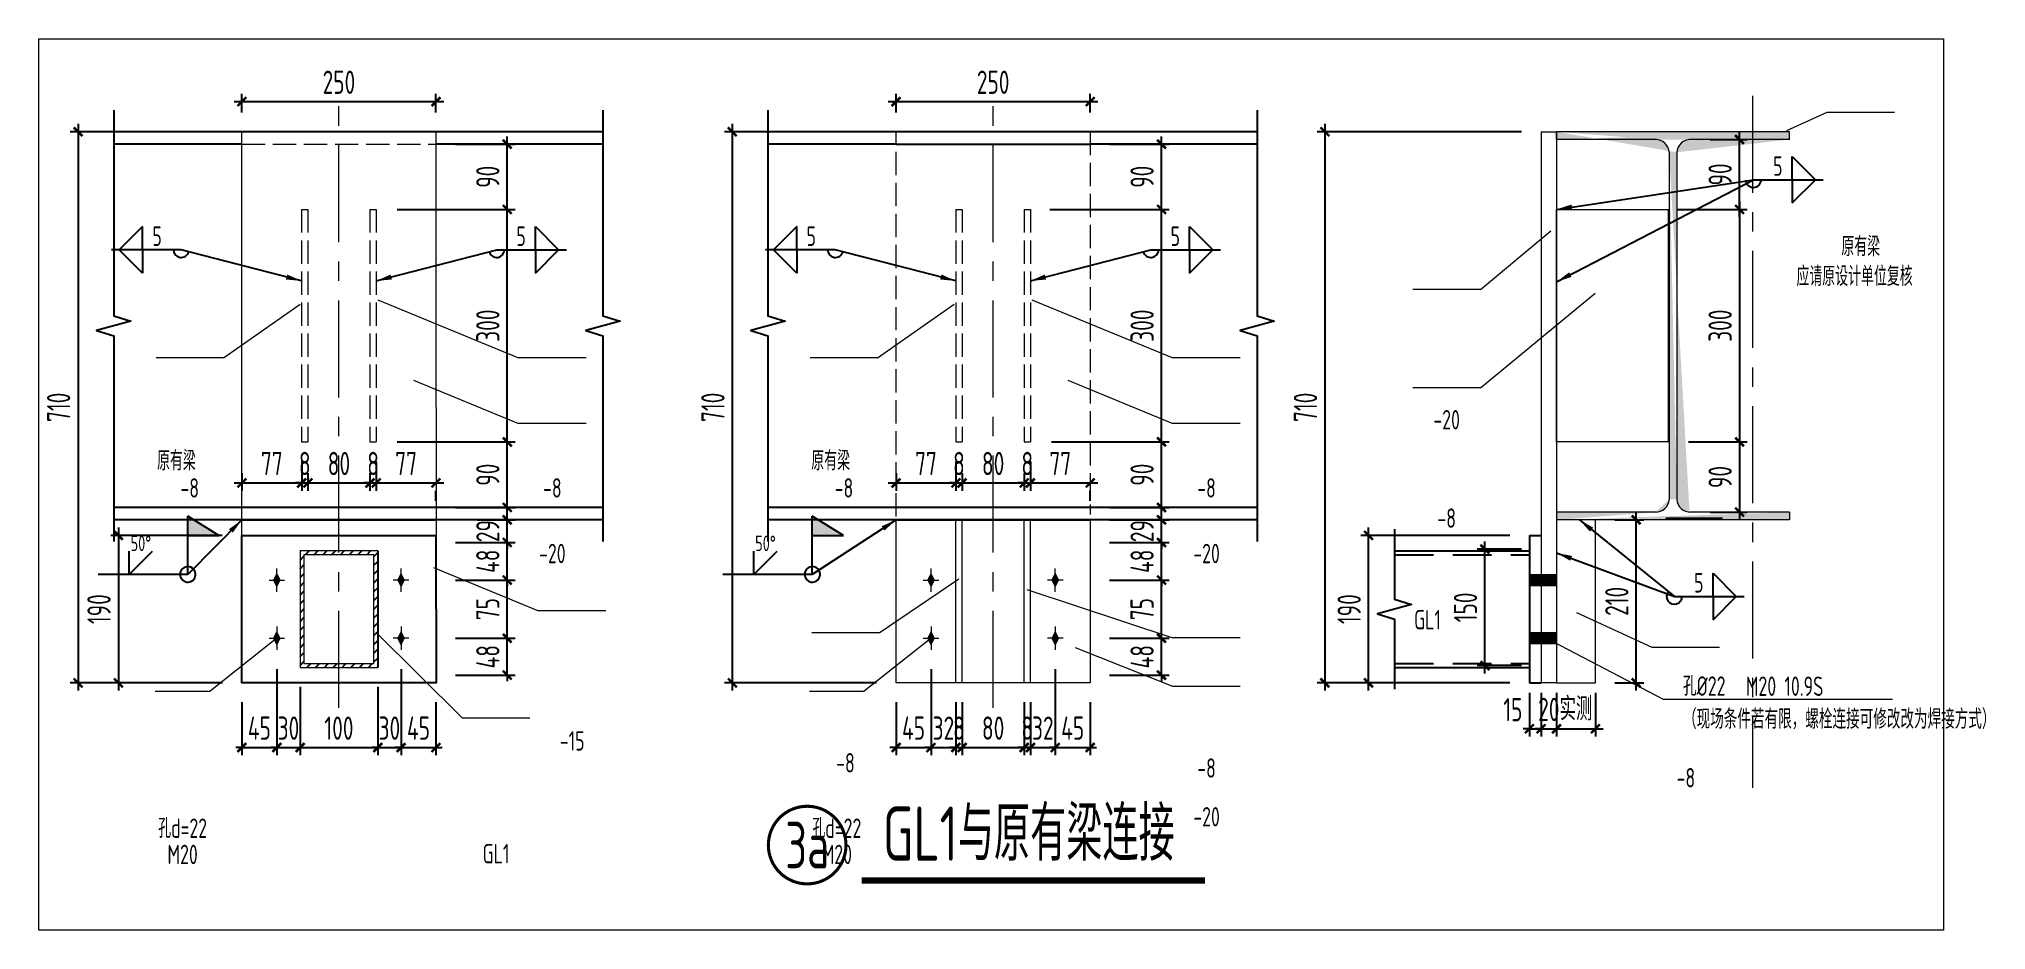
# Model space of a CAD drawing. Extents: x 498328 to 716449, y -893371 to -467753.
# Drawn here: x 617216 to 642295, y -704807 to -693326 of the extents above; entities that cross this region are included whole.
import ezdxf
from ezdxf.enums import TextEntityAlignment as Align

# ---------------------------------------------------------------- set-up
doc = ezdxf.new("R2010")
doc.units = 0
doc.header["$LTSCALE"] = 1000
doc.header["$PDMODE"] = 35
doc.header["$PDSIZE"] = 20
for name, pattern in [('_HY_DASHED100', [0.4, 0.3, -0.1]), ('CENTER', [2, 1.25, -0.25, 0.25, -0.25]), ('Continuous-STLayerSet-Bolt', [0]), ('Continuous-STNodeDetDraw-DimText', [0]), ('DASHED', [0.75, 0.5, -0.25])]:
    doc.linetypes.add(name, pattern=pattern)
doc.layers.get('0').update_dxf_attribs({"linetype": 'CONTINUOUS'})
doc.layers.get('Defpoints').update_dxf_attribs({"linetype": 'CONTINUOUS'})
for name, color, linetype in [('1轮廓实线层', 7, 'CONTINUOUS'), ('AXIS', 251, 'CENTER'), ('DIM', 3, 'CONTINUOUS'), ('HATCH', 252, 'CONTINUOUS'), ('PUB_TEXT', 7, 'CONTINUOUS'), ('SD_NAME_TOPC', 7, 'CONTINUOUS'), ('STGJ_BOLT_THIN', 9, 'CONTINUOUS'), ('STXT_HF', 7, 'CONTINUOUS'), ('STXT_XG_END_THIN', 2, 'CONTINUOUS'), ('STXT_XG_THIN', 2, 'CONTINUOUS'), ('STXT_XG_TNDSH', 6, 'DASHED'), ('THIN', 7, 'CONTINUOUS'), ('焊缝', 1, 'CONTINUOUS'), ('设备基础', 2, 'CONTINUOUS')]:
    doc.layers.add(name, color=color, linetype=linetype)
for name, color, linetype, lineweight in [('STXT_HF_TEXT', 7, 'CONTINUOUS', 0), ('平立面图螺栓', 1, 'CONTINUOUS', 18), ('详图标注文字', 7, 'CONTINUOUS', 18), ('钢梁', 141, 'CONTINUOUS', 18)]:
    doc.layers.add(name, color=color, linetype=linetype, lineweight=lineweight)
doc.styles.get("Standard").update_dxf_attribs({"font": 'txt', "width": 0.75})
doc.styles.add('StTextStyle', font='yjkeng.shx', dxfattribs={"width": 0.7, "height": 250, "bigfont": 'yjkchn.shx'})
doc.styles.add('TSSD-REIN', font='tssdeng.shx', dxfattribs={"width": 0.7, "bigfont": 'tssdchn.shx'})
doc.styles.add('TSSD_DIMENSION', font='Tssdeng.shx', dxfattribs={"width": 0.7, "bigfont": 'hztxt.shx'})
doc.styles.add('TSSD_LABEL', font='Tssdeng.shx', dxfattribs={"width": 0.7, "bigfont": 'hztxt.shx'})
doc.styles.add('TSSD_NUM', font='Tssdeng.shx', dxfattribs={"width": 0.7, "bigfont": 'hztxt.shx'})
doc.styles.add('TSSD_REIN', font='Tssdeng.shx', dxfattribs={"width": 0.7, "bigfont": 'hztxt.shx'})
doc.dimstyles.new('TSSD_10_100', dxfattribs={"dimtxt": 300, "dimasz": 80, "dimexe": 100, "dimexo": 250, "dimgap": 100, "dimtad": 1, "dimdec": 0, "dimlfac": 0.1, "dimzin": 0, "dimdsep": 46, "dimtxsty": 'TSSD_DIMENSION', "dimblk": 'ARCHTICK', "dimcen": 0, "dimdle": 100, "dimclrt": 7, "dimadec": 0, "dimazin": 0, "dimtfac": 1, "dimtdec": 0, "dimtix": 1, "dimtmove": 2, "dimatfit": 3, "dimldrblk": 'ARCHTICK', "dimfxl": 0, "dimtolj": 1, "dimtzin": 0, "dimarcsym": 0})
doc.dimstyles.new('TSSD_LEADER_STYLE_200.0', dxfattribs={"dimtxt": 0.18, "dimasz": 200, "dimexe": 0.18, "dimexo": 0.0625, "dimgap": 0.09, "dimtad": 0, "dimtih": 1, "dimtoh": 1, "dimdec": 4, "dimzin": 0, "dimdsep": 46, "dimtxsty": 'Standard', "dimcen": 0.09, "dimadec": 0, "dimazin": 0, "dimtfac": 1, "dimtdec": 4, "dimtofl": 0, "dimtmove": 0, "dimatfit": 3, "dimfxl": 0, "dimtolj": 1, "dimtzin": 0, "dimarcsym": 0})

msp = doc.modelspace()

# ---------------------------------------------------------------- texts
at = {"layer": 'PUB_TEXT', "lineweight": 15, "style": 'TSSD_REIN', "width": 0.7}
for s, p in [('-20', (635347.6, -698432.1)), ('-8', (619158.2, -699310.3)), ('-8', (623828.9, -699310.3)), ('-8', (627584.7, -699310.3)), ('-8', (632255.3, -699310.3)), ('-8', (635347.6, -699699.6)), ('-20', (623828.9, -700155.4)), ('-20', (632255.3, -700155.4)), ('-15', (624084.5, -702569.3)), ('-8', (627604, -702851.7)), ('-8', (632255.3, -702918.8)), ('-8', (638428.6, -703044.2)), ('-20', (632255.3, -703546.7))]:
    msp.add_text(s, height=250, dxfattribs=at).set_placement(p, align=Align.BOTTOM_CENTER)
at = {"layer": 'PUB_TEXT', "lineweight": 15, "width": 0.7}
for s, height, style, p in [('GL1', 250, 'TSSD_REIN', (634928.1, -700933.1)), ('孔%%C22', 250, 'TSSD_REIN', (638391.7, -701787.9)), ('M20 10.9S', 250, 'TSSD_REIN', (639200.5, -701789.9)), ('（现场条件若有限，螺栓连接可修改改为焊接方式）', 250, 'TSSD_REIN', (638391.7, -702213.6)), ('GL1与原有梁连接', 700, 'TSSD-REIN', (628084.8, -703913.8))]:
    msp.add_text(s, height=height, dxfattribs=dict(at, style=style)).set_placement(p)
at = {"layer": 'STXT_HF_TEXT', "style": 'TSSD_LABEL', "width": 0.7}
for p in [(639552.3, -695089.3), (623365.6, -695992.3), (631792.1, -695992.3), (638534.1, -700457.7)]:
    msp.add_text('5', height=250, dxfattribs=at).set_placement(p)
for p in [(618676.9, -695992.3), (627103.4, -695992.3)]:
    msp.add_text('5', height=250, rotation=360, dxfattribs=at).set_placement(p)
at = {"layer": '详图标注文字', "color": 7, "style": 'StTextStyle', "width": 0.7}
for s, p in [('原有梁', (640681.2, -696199.7)), ('应请原设计单位复核', (640601.7, -696584)), ('原有梁', (618987.3, -698959)), ('原有梁', (627413.8, -698959)), ('孔d=22', (619066.4, -703693.9)), ('孔d=22', (627492.9, -703693.9)), ('M20', (619066.4, -704032.3)), ('GL1', (623103.1, -704022.7)), ('M20', (627492.9, -704032.3))]:
    msp.add_text(s, height=250, dxfattribs=at).set_placement(p, align=Align.BOTTOM_CENTER)

# ---------------------------------------------------------------- blocks, each defined once
blk = doc.blocks.new('500H型钢')
at = {"layer": '1轮廓实线层', "lineweight": 20, "true_color": 0xadadad}
h = blk.add_hatch(dxfattribs=at)
h.set_pattern_fill('ANSI35', color=253)
h.set_pattern_definition([(45, (0, 0), (-0.176776695297, 0.176776695297), []), (45, (0.17678, 0), (-0.176776695297, 0.176776695297), [0.3125, -0.0625, 0, -0.0625])])
edge = h.paths.add_edge_path()
edge.add_arc((1038476.5, -465876.1), 16.9, 1.7533, 92.3872)
edge.add_arc((1038520.4, -465876.1), 16.9, 87.6128, 178.2467)
edge.add_line((1038648.5, -465859.2), (1038648.5, -465849.2))
edge.add_line((1038348.5, -465859.2), (1038348.5, -465849.2))
edge.add_line((1038477.2, -465859.2), (1038348.5, -465859.2))
edge.add_line((1038648.5, -465859.2), (1038519.7, -465859.2))
edge.add_line((1038648.5, -465849.2), (1038348.5, -465849.2))
edge.add_line((1038503.5, -465875.6), (1038503.5, -466322.8))
edge.add_line((1038493.5, -465875.6), (1038493.5, -466322.8))
edge.add_arc((1038476.5, -466322.3), 16.9, 267.6128, 358.2467)
edge.add_arc((1038520.4, -466322.3), 16.9, 181.7533, 272.3872)
edge.add_line((1038348.5, -466339.2), (1038348.5, -466349.2))
edge.add_line((1038648.5, -466339.2), (1038648.5, -466349.2))
edge.add_line((1038648.5, -466349.2), (1038348.5, -466349.2))
edge.add_line((1038477.2, -466339.2), (1038348.5, -466339.2))
edge.add_line((1038648.5, -466339.2), (1038519.7, -466339.2))
at = {"layer": '1轮廓实线层', "lineweight": 20}
for p, q in [((1038648.5, -465849.2), (1038348.5, -465849.2)), ((1038348.5, -465859.2), (1038348.5, -465849.2)), ((1038477.2, -465859.2), (1038348.5, -465859.2)), ((1038648.5, -465859.2), (1038519.7, -465859.2)), ((1038648.5, -465859.2), (1038648.5, -465849.2)), ((1038493.5, -465875.6), (1038493.5, -466322.8)), ((1038503.5, -465875.6), (1038503.5, -466322.8)), ((1038477.2, -466339.2), (1038348.5, -466339.2)), ((1038348.5, -466339.2), (1038348.5, -466349.2)), ((1038648.5, -466339.2), (1038519.7, -466339.2)), ((1038648.5, -466339.2), (1038648.5, -466349.2)), ((1038648.5, -466349.2), (1038348.5, -466349.2))]:
    blk.add_line(p, q, dxfattribs=at)
for centre, start, end in [((1038476.5, -465876.1), 1.7533, 92.3872), ((1038520.4, -465876.1), 87.6128, 178.2467), ((1038476.5, -466322.3), 267.6128, 358.2467), ((1038520.4, -466322.3), 181.7533, 272.3872)]:
    blk.add_arc(centre, 16.9, start, end, dxfattribs=at)
blk = doc.blocks.new('_ARCHTICK')
at = {"color": 0, "const_width": 0.4}
blk.add_lwpolyline([(-0.71, -0.71), (0.71, 0.71)], dxfattribs=at)
blk = doc.blocks.new('*D474')
at = {"layer": 'Defpoints', "color": 0, "transparency": 16777216}
for p in [(635840, -699900), (636563, -699900), (636563, -701400)]:
    blk.add_point(p, dxfattribs=at)
at = {"layer": 'DIM', "color": 0, "lineweight": -2, "transparency": 16777216}
for p, q in [((636313, -699900), (635740, -699900)), ((635840, -701500), (635840, -699800)), ((636313, -701400), (635740, -701400))]:
    blk.add_line(p, q, dxfattribs=at)
at = {"layer": 'DIM', "color": 0, "lineweight": -2, "transparency": 16777216, "xscale": 80, "yscale": 80, "zscale": 80}
for p, rotation in [((635840, -699900), 90), ((635840, -701400), 270)]:
    blk.add_blockref('_ARCHTICK', p, dxfattribs=dict(at, rotation=rotation))
at = {"layer": 'DIM', "color": 7, "transparency": 16777216, "insert": (635590, -700650), "char_height": 300, "attachment_point": 5, "rotation": 90, "style": 'TSSD_DIMENSION'}
blk.add_mtext('\\A1;150', dxfattribs=at)
blk = doc.blocks.new('*D475')
at = {"layer": 'Defpoints', "color": 0, "transparency": 16777216}
for p in [(622330, -699813), (623248, -699813), (622330, -700297)]:
    blk.add_point(p, dxfattribs=at)
at = {"layer": 'DIM', "color": 0, "lineweight": -2, "transparency": 16777216}
for p, q in [((622580, -699813), (623348, -699813)), ((623248, -699813), (623248, -699733)), ((623248, -700297), (623248, -699813)), ((622580, -700297), (623348, -700297)), ((623248, -700297), (623248, -700377))]:
    blk.add_line(p, q, dxfattribs=at)
at = {"layer": 'DIM', "color": 0, "lineweight": -2, "transparency": 16777216, "xscale": 80, "yscale": 80, "zscale": 80}
for p, rotation in [((623248, -699813), 270), ((623248, -700297), 90)]:
    blk.add_blockref('_ARCHTICK', p, dxfattribs=dict(at, rotation=rotation))
at = {"layer": 'DIM', "color": 7, "transparency": 16777216, "insert": (622998, -700055), "char_height": 300, "attachment_point": 5, "rotation": 90, "style": 'TSSD_DIMENSION'}
blk.add_mtext('\\A1;48', dxfattribs=at)
blk = doc.blocks.new('*D476')
at = {"layer": 'Defpoints', "color": 0, "transparency": 16777216}
for p in [(622330, -700297), (623248, -700297), (622330, -701047)]:
    blk.add_point(p, dxfattribs=at)
at = {"layer": 'DIM', "color": 0, "lineweight": -2, "transparency": 16777216}
for p, q in [((623248, -701147), (623248, -700197)), ((622580, -700297), (623348, -700297)), ((622580, -701047), (623348, -701047))]:
    blk.add_line(p, q, dxfattribs=at)
at = {"layer": 'DIM', "color": 0, "lineweight": -2, "transparency": 16777216, "xscale": 80, "yscale": 80, "zscale": 80}
for p, rotation in [((623248, -700297), 90), ((623248, -701047), 270)]:
    blk.add_blockref('_ARCHTICK', p, dxfattribs=dict(at, rotation=rotation))
at = {"layer": 'DIM', "color": 7, "transparency": 16777216, "insert": (622998, -700672), "char_height": 300, "attachment_point": 5, "rotation": 90, "style": 'TSSD_DIMENSION'}
blk.add_mtext('\\A1;75', dxfattribs=at)
blk = doc.blocks.new('*D477')
at = {"layer": 'Defpoints', "color": 0, "transparency": 16777216}
for p in [(622330, -701047), (623248, -701047), (622330, -701522)]:
    blk.add_point(p, dxfattribs=at)
at = {"layer": 'DIM', "color": 0, "lineweight": -2, "transparency": 16777216}
for p, q in [((622580, -701047), (623348, -701047)), ((623248, -701047), (623248, -700967)), ((623248, -701522), (623248, -701047)), ((622580, -701522), (623348, -701522)), ((623248, -701522), (623248, -701602))]:
    blk.add_line(p, q, dxfattribs=at)
at = {"layer": 'DIM', "color": 0, "lineweight": -2, "transparency": 16777216, "xscale": 80, "yscale": 80, "zscale": 80}
for p, rotation in [((623248, -701047), 270), ((623248, -701522), 90)]:
    blk.add_blockref('_ARCHTICK', p, dxfattribs=dict(at, rotation=rotation))
at = {"layer": 'DIM', "color": 7, "transparency": 16777216, "insert": (622998, -701285), "char_height": 300, "attachment_point": 5, "rotation": 90, "style": 'TSSD_DIMENSION'}
blk.add_mtext('\\A1;48', dxfattribs=at)
blk = doc.blocks.new('_WELD001')
at = {"linetype": 'ByBlock'}
h = blk.add_hatch(color=0, dxfattribs=at)
h.paths.add_polyline_path([(0.8, 1), (0, 1.5), (0, 1)])
edge = h.paths.add_edge_path()
edge.add_line((0, 0), (0, 1.5))
at = {"color": 0, "linetype": 'ByBlock'}
for p, q in [((0, 0), (0, 1.5)), ((0.8, 1), (0, 1.5)), ((0, 1), (0.8, 1))]:
    blk.add_line(p, q, dxfattribs=at)
blk = doc.blocks.new('_WELD0012')
at = {"color": 0, "linetype": 'ByBlock'}
for q in [(1, 1), (0, 1)]:
    blk.add_line((0, 0), q, dxfattribs=at)
blk.add_attdef('A', (0.24, 1.464), '', height=0.8, dxfattribs=at)
blk = doc.blocks.new('TS_IDX1')
at = {"color": 0, "linetype": 'ByBlock', "const_width": 0.04}
blk.add_lwpolyline([(-0.5, 0, 1), (0.5, 0, 1)], format="xyb", close=True, dxfattribs=at)
at = {"color": 0, "linetype": 'ByBlock', "style": 'TSSD_NUM', "width": 0.7}
blk.add_attdef('A', text='', height=0.6, dxfattribs=at).set_placement((0, 0), align=Align.MIDDLE_CENTER)
blk = doc.blocks.new('*D478')
at = {"layer": 'Defpoints', "color": 0, "transparency": 16777216}
for p in [(638057, -695522), (638213, -698518), (639120, -698518)]:
    blk.add_point(p, dxfattribs=at)
at = {"layer": 'DIM', "color": 0, "lineweight": -2, "transparency": 16777216}
for p, q in [((639120, -695422), (639120, -698618)), ((638307, -695522), (639220, -695522)), ((638463, -698518), (639220, -698518))]:
    blk.add_line(p, q, dxfattribs=at)
at = {"layer": 'DIM', "color": 0, "lineweight": -2, "transparency": 16777216, "xscale": 80, "yscale": 80, "zscale": 80}
for p, rotation in [((639120, -695522), 90), ((639120, -698518), 270)]:
    blk.add_blockref('_ARCHTICK', p, dxfattribs=dict(at, rotation=rotation))
at = {"layer": 'DIM', "color": 7, "transparency": 16777216, "insert": (638870, -697020), "char_height": 300, "attachment_point": 5, "rotation": 90, "style": 'TSSD_DIMENSION'}
blk.add_mtext('\\A1;300', dxfattribs=at)
blk = doc.blocks.new('*D479')
at = {"layer": 'Defpoints', "color": 0, "transparency": 16777216}
for p in [(638490, -694622), (639120, -694622), (638313, -695522)]:
    blk.add_point(p, dxfattribs=at)
at = {"layer": 'DIM', "color": 0, "lineweight": -2, "transparency": 16777216}
for p, q in [((638740, -694622), (639220, -694622)), ((639120, -695622), (639120, -694522)), ((638563, -695522), (639220, -695522))]:
    blk.add_line(p, q, dxfattribs=at)
at = {"layer": 'DIM', "color": 0, "lineweight": -2, "transparency": 16777216, "xscale": 80, "yscale": 80, "zscale": 80}
for p, rotation in [((639120, -694622), 90), ((639120, -695522), 270)]:
    blk.add_blockref('_ARCHTICK', p, dxfattribs=dict(at, rotation=rotation))
at = {"layer": 'DIM', "color": 7, "transparency": 16777216, "insert": (638870, -695072), "char_height": 300, "attachment_point": 5, "rotation": 90, "style": 'TSSD_DIMENSION'}
blk.add_mtext('\\A1;90', dxfattribs=at)
blk = doc.blocks.new('*D480')
at = {"layer": 'Defpoints', "color": 0, "transparency": 16777216}
for p in [(638213, -698518), (638490, -699422), (639120, -699422)]:
    blk.add_point(p, dxfattribs=at)
at = {"layer": 'DIM', "color": 0, "lineweight": -2, "transparency": 16777216}
for p, q in [((639120, -698418), (639120, -699522)), ((638463, -698518), (639220, -698518)), ((638740, -699422), (639220, -699422))]:
    blk.add_line(p, q, dxfattribs=at)
at = {"layer": 'DIM', "color": 0, "lineweight": -2, "transparency": 16777216, "xscale": 80, "yscale": 80, "zscale": 80}
for p, rotation in [((639120, -698518), 90), ((639120, -699422), 270)]:
    blk.add_blockref('_ARCHTICK', p, dxfattribs=dict(at, rotation=rotation))
at = {"layer": 'DIM', "color": 7, "transparency": 16777216, "insert": (638870, -698970), "char_height": 300, "attachment_point": 5, "rotation": 90, "style": 'TSSD_DIMENSION'}
blk.add_mtext('\\A1;90', dxfattribs=at)
blk = doc.blocks.new('*D481')
at = {"layer": 'Defpoints', "color": 0, "transparency": 16777216}
for p in [(630756, -699813), (631675, -699813), (630756, -700297)]:
    blk.add_point(p, dxfattribs=at)
at = {"layer": 'DIM', "color": 0, "lineweight": -2, "transparency": 16777216}
for p, q in [((631006, -699813), (631775, -699813)), ((631675, -699813), (631675, -699733)), ((631675, -700297), (631675, -699813)), ((631006, -700297), (631775, -700297)), ((631675, -700297), (631675, -700377))]:
    blk.add_line(p, q, dxfattribs=at)
at = {"layer": 'DIM', "color": 0, "lineweight": -2, "transparency": 16777216, "xscale": 80, "yscale": 80, "zscale": 80}
for p, rotation in [((631675, -699813), 270), ((631675, -700297), 90)]:
    blk.add_blockref('_ARCHTICK', p, dxfattribs=dict(at, rotation=rotation))
at = {"layer": 'DIM', "color": 7, "transparency": 16777216, "insert": (631425, -700055), "char_height": 300, "attachment_point": 5, "rotation": 90, "style": 'TSSD_DIMENSION'}
blk.add_mtext('\\A1;48', dxfattribs=at)
blk = doc.blocks.new('*D482')
at = {"layer": 'Defpoints', "color": 0, "transparency": 16777216}
for p in [(630756, -700297), (631675, -700297), (630756, -701047)]:
    blk.add_point(p, dxfattribs=at)
at = {"layer": 'DIM', "color": 0, "lineweight": -2, "transparency": 16777216}
for p, q in [((631675, -701147), (631675, -700197)), ((631006, -700297), (631775, -700297)), ((631006, -701047), (631775, -701047))]:
    blk.add_line(p, q, dxfattribs=at)
at = {"layer": 'DIM', "color": 0, "lineweight": -2, "transparency": 16777216, "xscale": 80, "yscale": 80, "zscale": 80}
for p, rotation in [((631675, -700297), 90), ((631675, -701047), 270)]:
    blk.add_blockref('_ARCHTICK', p, dxfattribs=dict(at, rotation=rotation))
at = {"layer": 'DIM', "color": 7, "transparency": 16777216, "insert": (631425, -700672), "char_height": 300, "attachment_point": 5, "rotation": 90, "style": 'TSSD_DIMENSION'}
blk.add_mtext('\\A1;75', dxfattribs=at)
blk = doc.blocks.new('*D483')
at = {"layer": 'Defpoints', "color": 0, "transparency": 16777216}
for p in [(630756, -701047), (631675, -701047), (630756, -701522)]:
    blk.add_point(p, dxfattribs=at)
at = {"layer": 'DIM', "color": 0, "lineweight": -2, "transparency": 16777216}
for p, q in [((631006, -701047), (631775, -701047)), ((631675, -701047), (631675, -700967)), ((631675, -701522), (631675, -701047)), ((631006, -701522), (631775, -701522)), ((631675, -701522), (631675, -701602))]:
    blk.add_line(p, q, dxfattribs=at)
at = {"layer": 'DIM', "color": 0, "lineweight": -2, "transparency": 16777216, "xscale": 80, "yscale": 80, "zscale": 80}
for p, rotation in [((631675, -701047), 270), ((631675, -701522), 90)]:
    blk.add_blockref('_ARCHTICK', p, dxfattribs=dict(at, rotation=rotation))
at = {"layer": 'DIM', "color": 7, "transparency": 16777216, "insert": (631425, -701285), "char_height": 300, "attachment_point": 5, "rotation": 90, "style": 'TSSD_DIMENSION'}
blk.add_mtext('\\A1;48', dxfattribs=at)
blk = doc.blocks.new('*D484')
at = {"layer": 'Defpoints', "color": 0, "transparency": 16777216}
for p in [(628256, -698672), (629026, -698518), (629026, -699046)]:
    blk.add_point(p, dxfattribs=at)
at = {"layer": 'DIM', "color": 0, "lineweight": -2, "transparency": 16777216}
for p, q in [((628256, -698922), (628256, -699146)), ((629026, -698768), (629026, -699146)), ((628156, -699046), (629126, -699046))]:
    blk.add_line(p, q, dxfattribs=at)
at = {"layer": 'DIM', "color": 0, "lineweight": -2, "transparency": 16777216, "xscale": 80, "yscale": 80, "zscale": 80, "rotation": 180}
blk.add_blockref('_ARCHTICK', (628256, -699046), dxfattribs=at)
at = {"layer": 'DIM', "color": 0, "lineweight": -2, "transparency": 16777216, "xscale": 80, "yscale": 80, "zscale": 80}
blk.add_blockref('_ARCHTICK', (629026, -699046), dxfattribs=at)
at = {"layer": 'DIM', "color": 7, "transparency": 16777216, "insert": (628641, -698796), "char_height": 300, "attachment_point": 5, "style": 'TSSD_DIMENSION'}
blk.add_mtext('\\A1;77', dxfattribs=at)
blk = doc.blocks.new('*D485')
at = {"layer": 'Defpoints', "color": 0, "transparency": 16777216}
for p in [(629026, -698518), (629106, -698672), (629106, -699046)]:
    blk.add_point(p, dxfattribs=at)
at = {"layer": 'DIM', "color": 0, "lineweight": -2, "transparency": 16777216}
for p, q in [((629026, -698768), (629026, -699146)), ((629106, -698922), (629106, -699146)), ((629026, -699046), (628946, -699046)), ((629026, -699046), (629106, -699046)), ((629106, -699046), (629186, -699046))]:
    blk.add_line(p, q, dxfattribs=at)
at = {"layer": 'DIM', "color": 0, "lineweight": -2, "transparency": 16777216, "xscale": 80, "yscale": 80, "zscale": 80}
blk.add_blockref('_ARCHTICK', (629026, -699046), dxfattribs=at)
at = {"layer": 'DIM', "color": 0, "lineweight": -2, "transparency": 16777216, "xscale": 80, "yscale": 80, "zscale": 80, "rotation": 180}
blk.add_blockref('_ARCHTICK', (629106, -699046), dxfattribs=at)
at = {"layer": 'DIM', "color": 7, "transparency": 16777216, "insert": (629066, -698796), "char_height": 300, "attachment_point": 5, "style": 'TSSD_DIMENSION'}
blk.add_mtext('\\A1;8', dxfattribs=at)
blk = doc.blocks.new('*D486')
at = {"layer": 'Defpoints', "color": 0, "transparency": 16777216}
for p in [(629106, -698672), (629906, -698672), (629906, -699046)]:
    blk.add_point(p, dxfattribs=at)
at = {"layer": 'DIM', "color": 0, "lineweight": -2, "transparency": 16777216}
for p, q in [((629106, -698922), (629106, -699146)), ((629906, -698922), (629906, -699146)), ((629006, -699046), (630006, -699046))]:
    blk.add_line(p, q, dxfattribs=at)
at = {"layer": 'DIM', "color": 0, "lineweight": -2, "transparency": 16777216, "xscale": 80, "yscale": 80, "zscale": 80, "rotation": 180}
blk.add_blockref('_ARCHTICK', (629106, -699046), dxfattribs=at)
at = {"layer": 'DIM', "color": 0, "lineweight": -2, "transparency": 16777216, "xscale": 80, "yscale": 80, "zscale": 80}
blk.add_blockref('_ARCHTICK', (629906, -699046), dxfattribs=at)
at = {"layer": 'DIM', "color": 7, "transparency": 16777216, "insert": (629506, -698796), "char_height": 300, "attachment_point": 5, "style": 'TSSD_DIMENSION'}
blk.add_mtext('\\A1;80', dxfattribs=at)
blk = doc.blocks.new('*D487')
at = {"layer": 'Defpoints', "color": 0, "transparency": 16777216}
for p in [(629906, -698672), (629986, -698518), (629986, -699046)]:
    blk.add_point(p, dxfattribs=at)
at = {"layer": 'DIM', "color": 0, "lineweight": -2, "transparency": 16777216}
for p, q in [((629906, -698922), (629906, -699146)), ((629986, -698768), (629986, -699146)), ((629906, -699046), (629826, -699046)), ((629906, -699046), (629986, -699046)), ((629986, -699046), (630066, -699046))]:
    blk.add_line(p, q, dxfattribs=at)
at = {"layer": 'DIM', "color": 0, "lineweight": -2, "transparency": 16777216, "xscale": 80, "yscale": 80, "zscale": 80}
blk.add_blockref('_ARCHTICK', (629906, -699046), dxfattribs=at)
at = {"layer": 'DIM', "color": 0, "lineweight": -2, "transparency": 16777216, "xscale": 80, "yscale": 80, "zscale": 80, "rotation": 180}
blk.add_blockref('_ARCHTICK', (629986, -699046), dxfattribs=at)
at = {"layer": 'DIM', "color": 7, "transparency": 16777216, "insert": (629946, -698796), "char_height": 300, "attachment_point": 5, "style": 'TSSD_DIMENSION'}
blk.add_mtext('\\A1;8', dxfattribs=at)
blk = doc.blocks.new('*D488')
at = {"layer": 'Defpoints', "color": 0, "transparency": 16777216}
for p in [(629986, -698518), (630756, -699028), (630756, -699046)]:
    blk.add_point(p, dxfattribs=at)
at = {"layer": 'DIM', "color": 0, "lineweight": -2, "transparency": 16777216}
for p, q in [((629986, -698768), (629986, -699146)), ((629886, -699046), (630856, -699046)), ((630756, -699278), (630756, -699146))]:
    blk.add_line(p, q, dxfattribs=at)
at = {"layer": 'DIM', "color": 0, "lineweight": -2, "transparency": 16777216, "xscale": 80, "yscale": 80, "zscale": 80, "rotation": 180}
blk.add_blockref('_ARCHTICK', (629986, -699046), dxfattribs=at)
at = {"layer": 'DIM', "color": 0, "lineweight": -2, "transparency": 16777216, "xscale": 80, "yscale": 80, "zscale": 80}
blk.add_blockref('_ARCHTICK', (630756, -699046), dxfattribs=at)
at = {"layer": 'DIM', "color": 7, "transparency": 16777216, "insert": (630371, -698796), "char_height": 300, "attachment_point": 5, "style": 'TSSD_DIMENSION'}
blk.add_mtext('\\A1;77', dxfattribs=at)
blk = doc.blocks.new('*D489')
at = {"layer": 'Defpoints', "color": 0, "transparency": 16777216}
for p in [(619830, -698672), (620600, -698518), (620600, -699046)]:
    blk.add_point(p, dxfattribs=at)
at = {"layer": 'DIM', "color": 0, "lineweight": -2, "transparency": 16777216}
for p, q in [((619830, -698922), (619830, -699146)), ((620600, -698768), (620600, -699146)), ((619730, -699046), (620700, -699046))]:
    blk.add_line(p, q, dxfattribs=at)
at = {"layer": 'DIM', "color": 0, "lineweight": -2, "transparency": 16777216, "xscale": 80, "yscale": 80, "zscale": 80, "rotation": 180}
blk.add_blockref('_ARCHTICK', (619830, -699046), dxfattribs=at)
at = {"layer": 'DIM', "color": 0, "lineweight": -2, "transparency": 16777216, "xscale": 80, "yscale": 80, "zscale": 80}
blk.add_blockref('_ARCHTICK', (620600, -699046), dxfattribs=at)
at = {"layer": 'DIM', "color": 7, "transparency": 16777216, "insert": (620215, -698796), "char_height": 300, "attachment_point": 5, "style": 'TSSD_DIMENSION'}
blk.add_mtext('\\A1;77', dxfattribs=at)
blk = doc.blocks.new('*D490')
at = {"layer": 'Defpoints', "color": 0, "transparency": 16777216}
for p in [(620600, -698518), (620680, -698672), (620680, -699046)]:
    blk.add_point(p, dxfattribs=at)
at = {"layer": 'DIM', "color": 0, "lineweight": -2, "transparency": 16777216}
for p, q in [((620600, -698768), (620600, -699146)), ((620680, -698922), (620680, -699146)), ((620600, -699046), (620520, -699046)), ((620600, -699046), (620680, -699046)), ((620680, -699046), (620760, -699046))]:
    blk.add_line(p, q, dxfattribs=at)
at = {"layer": 'DIM', "color": 0, "lineweight": -2, "transparency": 16777216, "xscale": 80, "yscale": 80, "zscale": 80}
blk.add_blockref('_ARCHTICK', (620600, -699046), dxfattribs=at)
at = {"layer": 'DIM', "color": 0, "lineweight": -2, "transparency": 16777216, "xscale": 80, "yscale": 80, "zscale": 80, "rotation": 180}
blk.add_blockref('_ARCHTICK', (620680, -699046), dxfattribs=at)
at = {"layer": 'DIM', "color": 7, "transparency": 16777216, "insert": (620640, -698796), "char_height": 300, "attachment_point": 5, "style": 'TSSD_DIMENSION'}
blk.add_mtext('\\A1;8', dxfattribs=at)
blk = doc.blocks.new('*D491')
at = {"layer": 'Defpoints', "color": 0, "transparency": 16777216}
for p in [(620680, -698672), (621480, -698672), (621480, -699046)]:
    blk.add_point(p, dxfattribs=at)
at = {"layer": 'DIM', "color": 0, "lineweight": -2, "transparency": 16777216}
for p, q in [((620680, -698922), (620680, -699146)), ((621480, -698922), (621480, -699146)), ((620580, -699046), (621580, -699046))]:
    blk.add_line(p, q, dxfattribs=at)
at = {"layer": 'DIM', "color": 0, "lineweight": -2, "transparency": 16777216, "xscale": 80, "yscale": 80, "zscale": 80, "rotation": 180}
blk.add_blockref('_ARCHTICK', (620680, -699046), dxfattribs=at)
at = {"layer": 'DIM', "color": 0, "lineweight": -2, "transparency": 16777216, "xscale": 80, "yscale": 80, "zscale": 80}
blk.add_blockref('_ARCHTICK', (621480, -699046), dxfattribs=at)
at = {"layer": 'DIM', "color": 7, "transparency": 16777216, "insert": (621080, -698796), "char_height": 300, "attachment_point": 5, "style": 'TSSD_DIMENSION'}
blk.add_mtext('\\A1;80', dxfattribs=at)
blk = doc.blocks.new('*D492')
at = {"layer": 'Defpoints', "color": 0, "transparency": 16777216}
for p in [(621480, -698672), (621560, -698518), (621560, -699046)]:
    blk.add_point(p, dxfattribs=at)
at = {"layer": 'DIM', "color": 0, "lineweight": -2, "transparency": 16777216}
for p, q in [((621480, -698922), (621480, -699146)), ((621560, -698768), (621560, -699146)), ((621480, -699046), (621400, -699046)), ((621480, -699046), (621560, -699046)), ((621560, -699046), (621640, -699046))]:
    blk.add_line(p, q, dxfattribs=at)
at = {"layer": 'DIM', "color": 0, "lineweight": -2, "transparency": 16777216, "xscale": 80, "yscale": 80, "zscale": 80}
blk.add_blockref('_ARCHTICK', (621480, -699046), dxfattribs=at)
at = {"layer": 'DIM', "color": 0, "lineweight": -2, "transparency": 16777216, "xscale": 80, "yscale": 80, "zscale": 80, "rotation": 180}
blk.add_blockref('_ARCHTICK', (621560, -699046), dxfattribs=at)
at = {"layer": 'DIM', "color": 7, "transparency": 16777216, "insert": (621520, -698796), "char_height": 300, "attachment_point": 5, "style": 'TSSD_DIMENSION'}
blk.add_mtext('\\A1;8', dxfattribs=at)
blk = doc.blocks.new('*D493')
at = {"layer": 'Defpoints', "color": 0, "transparency": 16777216}
for p in [(621560, -698518), (622330, -699028), (622330, -699046)]:
    blk.add_point(p, dxfattribs=at)
at = {"layer": 'DIM', "color": 0, "lineweight": -2, "transparency": 16777216}
for p, q in [((621560, -698768), (621560, -699146)), ((621460, -699046), (622430, -699046)), ((622330, -699278), (622330, -699146))]:
    blk.add_line(p, q, dxfattribs=at)
at = {"layer": 'DIM', "color": 0, "lineweight": -2, "transparency": 16777216, "xscale": 80, "yscale": 80, "zscale": 80, "rotation": 180}
blk.add_blockref('_ARCHTICK', (621560, -699046), dxfattribs=at)
at = {"layer": 'DIM', "color": 0, "lineweight": -2, "transparency": 16777216, "xscale": 80, "yscale": 80, "zscale": 80}
blk.add_blockref('_ARCHTICK', (622330, -699046), dxfattribs=at)
at = {"layer": 'DIM', "color": 7, "transparency": 16777216, "insert": (621945, -698796), "char_height": 300, "attachment_point": 5, "style": 'TSSD_DIMENSION'}
blk.add_mtext('\\A1;77', dxfattribs=at)
blk = doc.blocks.new('*D494')
at = {"layer": 'Defpoints', "color": 0, "transparency": 16777216}
for p in [(621580, -698518), (623248, -698518), (622330, -699362)]:
    blk.add_point(p, dxfattribs=at)
at = {"layer": 'DIM', "color": 0, "lineweight": -2, "transparency": 16777216}
for p, q in [((623248, -699462), (623248, -698418)), ((621830, -698518), (623348, -698518)), ((622580, -699362), (623348, -699362))]:
    blk.add_line(p, q, dxfattribs=at)
at = {"layer": 'DIM', "color": 0, "lineweight": -2, "transparency": 16777216, "xscale": 80, "yscale": 80, "zscale": 80}
for p, rotation in [((623248, -698518), 90), ((623248, -699362), 270)]:
    blk.add_blockref('_ARCHTICK', p, dxfattribs=dict(at, rotation=rotation))
at = {"layer": 'DIM', "color": 7, "transparency": 16777216, "insert": (622998, -698940), "char_height": 300, "attachment_point": 5, "rotation": 90, "style": 'TSSD_DIMENSION'}
blk.add_mtext('\\A1;90', dxfattribs=at)
blk = doc.blocks.new('*D495')
at = {"layer": 'Defpoints', "color": 0, "transparency": 16777216}
for p in [(621580, -695522), (623248, -695522), (621580, -698518)]:
    blk.add_point(p, dxfattribs=at)
at = {"layer": 'DIM', "color": 0, "lineweight": -2, "transparency": 16777216}
for p, q in [((623248, -698618), (623248, -695422)), ((621830, -695522), (623348, -695522)), ((621830, -698518), (623348, -698518))]:
    blk.add_line(p, q, dxfattribs=at)
at = {"layer": 'DIM', "color": 0, "lineweight": -2, "transparency": 16777216, "xscale": 80, "yscale": 80, "zscale": 80}
for p, rotation in [((623248, -695522), 90), ((623248, -698518), 270)]:
    blk.add_blockref('_ARCHTICK', p, dxfattribs=dict(at, rotation=rotation))
at = {"layer": 'DIM', "color": 7, "transparency": 16777216, "insert": (622998, -697020), "char_height": 300, "attachment_point": 5, "rotation": 90, "style": 'TSSD_DIMENSION'}
blk.add_mtext('\\A1;300', dxfattribs=at)
blk = doc.blocks.new('*D496')
at = {"layer": 'Defpoints', "color": 0, "transparency": 16777216}
for p in [(622330, -694682), (623248, -694682), (621580, -695522)]:
    blk.add_point(p, dxfattribs=at)
at = {"layer": 'DIM', "color": 0, "lineweight": -2, "transparency": 16777216}
for p, q in [((622580, -694682), (623348, -694682)), ((623248, -695622), (623248, -694582)), ((621830, -695522), (623348, -695522))]:
    blk.add_line(p, q, dxfattribs=at)
at = {"layer": 'DIM', "color": 0, "lineweight": -2, "transparency": 16777216, "xscale": 80, "yscale": 80, "zscale": 80}
for p, rotation in [((623248, -694682), 90), ((623248, -695522), 270)]:
    blk.add_blockref('_ARCHTICK', p, dxfattribs=dict(at, rotation=rotation))
at = {"layer": 'DIM', "color": 7, "transparency": 16777216, "insert": (622998, -695102), "char_height": 300, "attachment_point": 5, "rotation": 90, "style": 'TSSD_DIMENSION'}
blk.add_mtext('\\A1;90', dxfattribs=at)
blk = doc.blocks.new('*D497')
at = {"layer": 'Defpoints', "color": 0, "transparency": 16777216}
for p in [(630006, -698518), (631675, -698518), (630756, -699362)]:
    blk.add_point(p, dxfattribs=at)
at = {"layer": 'DIM', "color": 0, "lineweight": -2, "transparency": 16777216}
for p, q in [((631675, -699462), (631675, -698418)), ((630256, -698518), (631775, -698518)), ((631006, -699362), (631775, -699362))]:
    blk.add_line(p, q, dxfattribs=at)
at = {"layer": 'DIM', "color": 0, "lineweight": -2, "transparency": 16777216, "xscale": 80, "yscale": 80, "zscale": 80}
for p, rotation in [((631675, -698518), 90), ((631675, -699362), 270)]:
    blk.add_blockref('_ARCHTICK', p, dxfattribs=dict(at, rotation=rotation))
at = {"layer": 'DIM', "color": 7, "transparency": 16777216, "insert": (631425, -698940), "char_height": 300, "attachment_point": 5, "rotation": 90, "style": 'TSSD_DIMENSION'}
blk.add_mtext('\\A1;90', dxfattribs=at)
blk = doc.blocks.new('*D498')
at = {"layer": 'Defpoints', "color": 0, "transparency": 16777216}
for p in [(630006, -695522), (631675, -695522), (630006, -698518)]:
    blk.add_point(p, dxfattribs=at)
at = {"layer": 'DIM', "color": 0, "lineweight": -2, "transparency": 16777216}
for p, q in [((631675, -698618), (631675, -695422)), ((630256, -695522), (631775, -695522)), ((630256, -698518), (631775, -698518))]:
    blk.add_line(p, q, dxfattribs=at)
at = {"layer": 'DIM', "color": 0, "lineweight": -2, "transparency": 16777216, "xscale": 80, "yscale": 80, "zscale": 80}
for p, rotation in [((631675, -695522), 90), ((631675, -698518), 270)]:
    blk.add_blockref('_ARCHTICK', p, dxfattribs=dict(at, rotation=rotation))
at = {"layer": 'DIM', "color": 7, "transparency": 16777216, "insert": (631425, -697020), "char_height": 300, "attachment_point": 5, "rotation": 90, "style": 'TSSD_DIMENSION'}
blk.add_mtext('\\A1;300', dxfattribs=at)
blk = doc.blocks.new('*D499')
at = {"layer": 'Defpoints', "color": 0, "transparency": 16777216}
for p in [(630756, -694682), (631675, -694682), (629986, -695522)]:
    blk.add_point(p, dxfattribs=at)
at = {"layer": 'DIM', "color": 0, "lineweight": -2, "transparency": 16777216}
for p, q in [((631006, -694682), (631775, -694682)), ((631675, -695622), (631675, -694582)), ((630236, -695522), (631775, -695522))]:
    blk.add_line(p, q, dxfattribs=at)
at = {"layer": 'DIM', "color": 0, "lineweight": -2, "transparency": 16777216, "xscale": 80, "yscale": 80, "zscale": 80}
for p, rotation in [((631675, -694682), 90), ((631675, -695522), 270)]:
    blk.add_blockref('_ARCHTICK', p, dxfattribs=dict(at, rotation=rotation))
at = {"layer": 'DIM', "color": 7, "transparency": 16777216, "insert": (631425, -695102), "char_height": 300, "attachment_point": 5, "rotation": 90, "style": 'TSSD_DIMENSION'}
blk.add_mtext('\\A1;90', dxfattribs=at)
blk = doc.blocks.new('*D500')
at = {"layer": 'Defpoints', "color": 0, "transparency": 16777216}
for p in [(636413, -701500), (636563, -701500), (636563, -702214)]:
    blk.add_point(p, dxfattribs=at)
at = {"layer": 'DIM', "color": 0, "lineweight": -2, "transparency": 16777216}
for p, q in [((636413, -701750), (636413, -702314)), ((636563, -701750), (636563, -702314)), ((636413, -702214), (636333, -702214)), ((636413, -702214), (636563, -702214)), ((636563, -702214), (636643, -702214))]:
    blk.add_line(p, q, dxfattribs=at)
at = {"layer": 'DIM', "color": 0, "lineweight": -2, "transparency": 16777216, "xscale": 80, "yscale": 80, "zscale": 80}
blk.add_blockref('_ARCHTICK', (636413, -702214), dxfattribs=at)
at = {"layer": 'DIM', "color": 0, "lineweight": -2, "transparency": 16777216, "xscale": 80, "yscale": 80, "zscale": 80, "rotation": 180}
blk.add_blockref('_ARCHTICK', (636563, -702214), dxfattribs=at)
at = {"layer": 'DIM', "color": 7, "transparency": 16777216, "insert": (636200, -701967), "char_height": 300, "attachment_point": 5, "style": 'TSSD_DIMENSION'}
blk.add_mtext('\\A1;15', dxfattribs=at)
blk = doc.blocks.new('*D501')
at = {"layer": 'Defpoints', "color": 0, "transparency": 16777216}
for p in [(636563, -701500), (636763, -701500), (636763, -702214)]:
    blk.add_point(p, dxfattribs=at)
at = {"layer": 'DIM', "color": 0, "lineweight": -2, "transparency": 16777216}
for p, q in [((636563, -701750), (636563, -702314)), ((636763, -701750), (636763, -702314)), ((636563, -702214), (636483, -702214)), ((636563, -702214), (636763, -702214)), ((636763, -702214), (636843, -702214))]:
    blk.add_line(p, q, dxfattribs=at)
at = {"layer": 'DIM', "color": 0, "lineweight": -2, "transparency": 16777216, "xscale": 80, "yscale": 80, "zscale": 80}
blk.add_blockref('_ARCHTICK', (636563, -702214), dxfattribs=at)
at = {"layer": 'DIM', "color": 0, "lineweight": -2, "transparency": 16777216, "xscale": 80, "yscale": 80, "zscale": 80, "rotation": 180}
blk.add_blockref('_ARCHTICK', (636763, -702214), dxfattribs=at)
at = {"layer": 'DIM', "color": 7, "transparency": 16777216, "insert": (636663, -701964), "char_height": 300, "attachment_point": 5, "style": 'TSSD_DIMENSION'}
blk.add_mtext('\\A1;20', dxfattribs=at)
blk = doc.blocks.new('*D502')
at = {"layer": 'Defpoints', "color": 0, "transparency": 16777216}
for p in [(636763, -701500), (637263, -701500), (637263, -702214)]:
    blk.add_point(p, dxfattribs=at)
at = {"layer": 'DIM', "color": 0, "lineweight": -2, "transparency": 16777216}
for p, q in [((636763, -701750), (636763, -702314)), ((637263, -701750), (637263, -702314)), ((636663, -702214), (637363, -702214))]:
    blk.add_line(p, q, dxfattribs=at)
at = {"layer": 'DIM', "color": 0, "lineweight": -2, "transparency": 16777216, "xscale": 80, "yscale": 80, "zscale": 80, "rotation": 180}
blk.add_blockref('_ARCHTICK', (636763, -702214), dxfattribs=at)
at = {"layer": 'DIM', "color": 0, "lineweight": -2, "transparency": 16777216, "xscale": 80, "yscale": 80, "zscale": 80}
blk.add_blockref('_ARCHTICK', (637263, -702214), dxfattribs=at)
at = {"layer": 'DIM', "color": 7, "transparency": 16777216, "insert": (637013, -701956), "char_height": 300, "attachment_point": 5, "style": 'TSSD_DIMENSION'}
blk.add_mtext('\\A1;实测', dxfattribs=at)
blk = doc.blocks.new('*D503')
at = {"layer": 'Defpoints', "color": 0, "transparency": 16777216}
for p in [(637263, -699522), (637789, -699522), (637263, -701622)]:
    blk.add_point(p, dxfattribs=at)
at = {"layer": 'DIM', "color": 0, "lineweight": -2, "transparency": 16777216}
for p, q in [((637789, -701722), (637789, -699422)), ((637513, -699522), (637889, -699522)), ((637513, -701622), (637889, -701622))]:
    blk.add_line(p, q, dxfattribs=at)
at = {"layer": 'DIM', "color": 0, "lineweight": -2, "transparency": 16777216, "xscale": 80, "yscale": 80, "zscale": 80}
for p, rotation in [((637789, -699522), 90), ((637789, -701622), 270)]:
    blk.add_blockref('_ARCHTICK', p, dxfattribs=dict(at, rotation=rotation))
at = {"layer": 'DIM', "color": 7, "transparency": 16777216, "insert": (637539, -700572), "char_height": 300, "attachment_point": 5, "rotation": 90, "style": 'TSSD_DIMENSION'}
blk.add_mtext('\\A1;210', dxfattribs=at)
blk = doc.blocks.new('_WELD004')
at = {"color": 0, "linetype": 'ByBlock'}
for p, q in [((0, 1), (1, 0)), ((0, 0), (0, 1))]:
    blk.add_line(p, q, dxfattribs=at)
blk = doc.blocks.new('*D504')
at = {"layer": 'Defpoints', "color": 0, "transparency": 16777216}
for p in [(622616, -699522), (623248, -699522), (622616, -699813)]:
    blk.add_point(p, dxfattribs=at)
at = {"layer": 'DIM', "color": 0, "lineweight": -2, "transparency": 16777216}
for p, q in [((623248, -699522), (623248, -699442)), ((622866, -699522), (623348, -699522)), ((623248, -699813), (623248, -699522)), ((622866, -699813), (623348, -699813)), ((623248, -699813), (623248, -699893))]:
    blk.add_line(p, q, dxfattribs=at)
at = {"layer": 'DIM', "color": 0, "lineweight": -2, "transparency": 16777216, "xscale": 80, "yscale": 80, "zscale": 80}
for p, rotation in [((623248, -699522), 270), ((623248, -699813), 90)]:
    blk.add_blockref('_ARCHTICK', p, dxfattribs=dict(at, rotation=rotation))
at = {"layer": 'DIM', "color": 7, "transparency": 16777216, "insert": (622998, -699667), "char_height": 300, "attachment_point": 5, "rotation": 90, "style": 'TSSD_DIMENSION'}
blk.add_mtext('\\A1;29', dxfattribs=at)
blk = doc.blocks.new('*D505')
at = {"layer": 'Defpoints', "color": 0, "transparency": 16777216}
for p in [(620280, -701197), (619830, -701622), (620280, -702455)]:
    blk.add_point(p, dxfattribs=at)
at = {"layer": 'DIM', "color": 0, "lineweight": -2, "transparency": 16777216}
for p, q in [((620280, -701447), (620280, -702555)), ((619830, -701872), (619830, -702555)), ((619830, -702455), (619750, -702455)), ((619830, -702455), (620280, -702455)), ((620280, -702455), (620360, -702455))]:
    blk.add_line(p, q, dxfattribs=at)
at = {"layer": 'DIM', "color": 0, "lineweight": -2, "transparency": 16777216, "xscale": 80, "yscale": 80, "zscale": 80}
blk.add_blockref('_ARCHTICK', (619830, -702455), dxfattribs=at)
at = {"layer": 'DIM', "color": 0, "lineweight": -2, "transparency": 16777216, "xscale": 80, "yscale": 80, "zscale": 80, "rotation": 180}
blk.add_blockref('_ARCHTICK', (620280, -702455), dxfattribs=at)
at = {"layer": 'DIM', "color": 7, "transparency": 16777216, "insert": (620055, -702205), "char_height": 300, "attachment_point": 5, "style": 'TSSD_DIMENSION'}
blk.add_mtext('\\A1;45', dxfattribs=at)
blk = doc.blocks.new('*D506')
at = {"layer": 'Defpoints', "color": 0, "transparency": 16777216}
for p in [(620280, -701197), (620580, -701422), (620580, -702455)]:
    blk.add_point(p, dxfattribs=at)
at = {"layer": 'DIM', "color": 0, "lineweight": -2, "transparency": 16777216}
for p, q in [((620280, -701447), (620280, -702555)), ((620580, -701672), (620580, -702555)), ((620280, -702455), (620200, -702455)), ((620280, -702455), (620580, -702455)), ((620580, -702455), (620660, -702455))]:
    blk.add_line(p, q, dxfattribs=at)
at = {"layer": 'DIM', "color": 0, "lineweight": -2, "transparency": 16777216, "xscale": 80, "yscale": 80, "zscale": 80}
blk.add_blockref('_ARCHTICK', (620280, -702455), dxfattribs=at)
at = {"layer": 'DIM', "color": 0, "lineweight": -2, "transparency": 16777216, "xscale": 80, "yscale": 80, "zscale": 80, "rotation": 180}
blk.add_blockref('_ARCHTICK', (620580, -702455), dxfattribs=at)
at = {"layer": 'DIM', "color": 7, "transparency": 16777216, "insert": (620430, -702205), "char_height": 300, "attachment_point": 5, "style": 'TSSD_DIMENSION'}
blk.add_mtext('\\A1;30', dxfattribs=at)
blk = doc.blocks.new('*D507')
at = {"layer": 'Defpoints', "color": 0, "transparency": 16777216}
for p in [(620580, -701422), (621580, -701422), (621580, -702455)]:
    blk.add_point(p, dxfattribs=at)
at = {"layer": 'DIM', "color": 0, "lineweight": -2, "transparency": 16777216}
for p, q in [((620580, -701672), (620580, -702555)), ((621580, -701672), (621580, -702555)), ((620480, -702455), (621680, -702455))]:
    blk.add_line(p, q, dxfattribs=at)
at = {"layer": 'DIM', "color": 0, "lineweight": -2, "transparency": 16777216, "xscale": 80, "yscale": 80, "zscale": 80, "rotation": 180}
blk.add_blockref('_ARCHTICK', (620580, -702455), dxfattribs=at)
at = {"layer": 'DIM', "color": 0, "lineweight": -2, "transparency": 16777216, "xscale": 80, "yscale": 80, "zscale": 80}
blk.add_blockref('_ARCHTICK', (621580, -702455), dxfattribs=at)
at = {"layer": 'DIM', "color": 7, "transparency": 16777216, "insert": (621080, -702205), "char_height": 300, "attachment_point": 5, "style": 'TSSD_DIMENSION'}
blk.add_mtext('\\A1;100', dxfattribs=at)
blk = doc.blocks.new('*D508')
at = {"layer": 'Defpoints', "color": 0, "transparency": 16777216}
for p in [(621880, -701197), (621580, -701422), (621880, -702455)]:
    blk.add_point(p, dxfattribs=at)
at = {"layer": 'DIM', "color": 0, "lineweight": -2, "transparency": 16777216}
for p, q in [((621880, -701447), (621880, -702555)), ((621580, -701672), (621580, -702555)), ((621580, -702455), (621500, -702455)), ((621580, -702455), (621880, -702455)), ((621880, -702455), (621960, -702455))]:
    blk.add_line(p, q, dxfattribs=at)
at = {"layer": 'DIM', "color": 0, "lineweight": -2, "transparency": 16777216, "xscale": 80, "yscale": 80, "zscale": 80}
blk.add_blockref('_ARCHTICK', (621580, -702455), dxfattribs=at)
at = {"layer": 'DIM', "color": 0, "lineweight": -2, "transparency": 16777216, "xscale": 80, "yscale": 80, "zscale": 80, "rotation": 180}
blk.add_blockref('_ARCHTICK', (621880, -702455), dxfattribs=at)
at = {"layer": 'DIM', "color": 7, "transparency": 16777216, "insert": (621730, -702205), "char_height": 300, "attachment_point": 5, "style": 'TSSD_DIMENSION'}
blk.add_mtext('\\A1;30', dxfattribs=at)
blk = doc.blocks.new('*D509')
at = {"layer": 'Defpoints', "color": 0, "transparency": 16777216}
for p in [(621880, -701197), (622330, -701622), (622330, -702455)]:
    blk.add_point(p, dxfattribs=at)
at = {"layer": 'DIM', "color": 0, "lineweight": -2, "transparency": 16777216}
for p, q in [((621880, -701447), (621880, -702555)), ((622330, -701872), (622330, -702555)), ((621880, -702455), (621800, -702455)), ((621880, -702455), (622330, -702455)), ((622330, -702455), (622410, -702455))]:
    blk.add_line(p, q, dxfattribs=at)
at = {"layer": 'DIM', "color": 0, "lineweight": -2, "transparency": 16777216, "xscale": 80, "yscale": 80, "zscale": 80}
blk.add_blockref('_ARCHTICK', (621880, -702455), dxfattribs=at)
at = {"layer": 'DIM', "color": 0, "lineweight": -2, "transparency": 16777216, "xscale": 80, "yscale": 80, "zscale": 80, "rotation": 180}
blk.add_blockref('_ARCHTICK', (622330, -702455), dxfattribs=at)
at = {"layer": 'DIM', "color": 7, "transparency": 16777216, "insert": (622105, -702205), "char_height": 300, "attachment_point": 5, "style": 'TSSD_DIMENSION'}
blk.add_mtext('\\A1;45', dxfattribs=at)
blk = doc.blocks.new('*D510')
at = {"layer": 'Defpoints', "color": 0, "transparency": 16777216}
for p in [(628706, -701197), (628256, -701622), (628706, -702455)]:
    blk.add_point(p, dxfattribs=at)
at = {"layer": 'DIM', "color": 0, "lineweight": -2, "transparency": 16777216}
for p, q in [((628706, -701447), (628706, -702555)), ((628256, -701872), (628256, -702555)), ((628256, -702455), (628176, -702455)), ((628256, -702455), (628706, -702455)), ((628706, -702455), (628786, -702455))]:
    blk.add_line(p, q, dxfattribs=at)
at = {"layer": 'DIM', "color": 0, "lineweight": -2, "transparency": 16777216, "xscale": 80, "yscale": 80, "zscale": 80}
blk.add_blockref('_ARCHTICK', (628256, -702455), dxfattribs=at)
at = {"layer": 'DIM', "color": 0, "lineweight": -2, "transparency": 16777216, "xscale": 80, "yscale": 80, "zscale": 80, "rotation": 180}
blk.add_blockref('_ARCHTICK', (628706, -702455), dxfattribs=at)
at = {"layer": 'DIM', "color": 7, "transparency": 16777216, "insert": (628481, -702205), "char_height": 300, "attachment_point": 5, "style": 'TSSD_DIMENSION'}
blk.add_mtext('\\A1;45', dxfattribs=at)
blk = doc.blocks.new('*D511')
at = {"layer": 'Defpoints', "color": 0, "transparency": 16777216}
for p in [(628706, -701197), (629026, -701622), (629026, -702455)]:
    blk.add_point(p, dxfattribs=at)
at = {"layer": 'DIM', "color": 0, "lineweight": -2, "transparency": 16777216}
for p, q in [((628706, -701447), (628706, -702555)), ((629026, -701872), (629026, -702555)), ((628706, -702455), (628626, -702455)), ((628706, -702455), (629026, -702455)), ((629026, -702455), (629106, -702455))]:
    blk.add_line(p, q, dxfattribs=at)
at = {"layer": 'DIM', "color": 0, "lineweight": -2, "transparency": 16777216, "xscale": 80, "yscale": 80, "zscale": 80}
blk.add_blockref('_ARCHTICK', (628706, -702455), dxfattribs=at)
at = {"layer": 'DIM', "color": 0, "lineweight": -2, "transparency": 16777216, "xscale": 80, "yscale": 80, "zscale": 80, "rotation": 180}
blk.add_blockref('_ARCHTICK', (629026, -702455), dxfattribs=at)
at = {"layer": 'DIM', "color": 7, "transparency": 16777216, "insert": (628866, -702205), "char_height": 300, "attachment_point": 5, "style": 'TSSD_DIMENSION'}
blk.add_mtext('\\A1;32', dxfattribs=at)
blk = doc.blocks.new('*D512')
at = {"layer": 'Defpoints', "color": 0, "transparency": 16777216}
for p in [(629026, -701622), (629106, -701622), (629106, -702455)]:
    blk.add_point(p, dxfattribs=at)
at = {"layer": 'DIM', "color": 0, "lineweight": -2, "transparency": 16777216}
for p, q in [((629026, -701872), (629026, -702555)), ((629106, -701872), (629106, -702555)), ((629026, -702455), (628946, -702455)), ((629026, -702455), (629106, -702455)), ((629106, -702455), (629186, -702455))]:
    blk.add_line(p, q, dxfattribs=at)
at = {"layer": 'DIM', "color": 0, "lineweight": -2, "transparency": 16777216, "xscale": 80, "yscale": 80, "zscale": 80}
blk.add_blockref('_ARCHTICK', (629026, -702455), dxfattribs=at)
at = {"layer": 'DIM', "color": 0, "lineweight": -2, "transparency": 16777216, "xscale": 80, "yscale": 80, "zscale": 80, "rotation": 180}
blk.add_blockref('_ARCHTICK', (629106, -702455), dxfattribs=at)
at = {"layer": 'DIM', "color": 7, "transparency": 16777216, "insert": (629066, -702205), "char_height": 300, "attachment_point": 5, "style": 'TSSD_DIMENSION'}
blk.add_mtext('\\A1;8', dxfattribs=at)
blk = doc.blocks.new('*D513')
at = {"layer": 'Defpoints', "color": 0, "transparency": 16777216}
for p in [(629106, -701622), (629906, -701622), (629906, -702455)]:
    blk.add_point(p, dxfattribs=at)
at = {"layer": 'DIM', "color": 0, "lineweight": -2, "transparency": 16777216}
for p, q in [((629106, -701872), (629106, -702555)), ((629906, -701872), (629906, -702555)), ((629006, -702455), (630006, -702455))]:
    blk.add_line(p, q, dxfattribs=at)
at = {"layer": 'DIM', "color": 0, "lineweight": -2, "transparency": 16777216, "xscale": 80, "yscale": 80, "zscale": 80, "rotation": 180}
blk.add_blockref('_ARCHTICK', (629106, -702455), dxfattribs=at)
at = {"layer": 'DIM', "color": 0, "lineweight": -2, "transparency": 16777216, "xscale": 80, "yscale": 80, "zscale": 80}
blk.add_blockref('_ARCHTICK', (629906, -702455), dxfattribs=at)
at = {"layer": 'DIM', "color": 7, "transparency": 16777216, "insert": (629506, -702205), "char_height": 300, "attachment_point": 5, "style": 'TSSD_DIMENSION'}
blk.add_mtext('\\A1;80', dxfattribs=at)
blk = doc.blocks.new('*D514')
at = {"layer": 'Defpoints', "color": 0, "transparency": 16777216}
for p in [(629906, -701622), (629986, -701622), (629986, -702455)]:
    blk.add_point(p, dxfattribs=at)
at = {"layer": 'DIM', "color": 0, "lineweight": -2, "transparency": 16777216}
for p, q in [((629906, -701872), (629906, -702555)), ((629986, -701872), (629986, -702555)), ((629906, -702455), (629826, -702455)), ((629906, -702455), (629986, -702455)), ((629986, -702455), (630066, -702455))]:
    blk.add_line(p, q, dxfattribs=at)
at = {"layer": 'DIM', "color": 0, "lineweight": -2, "transparency": 16777216, "xscale": 80, "yscale": 80, "zscale": 80}
blk.add_blockref('_ARCHTICK', (629906, -702455), dxfattribs=at)
at = {"layer": 'DIM', "color": 0, "lineweight": -2, "transparency": 16777216, "xscale": 80, "yscale": 80, "zscale": 80, "rotation": 180}
blk.add_blockref('_ARCHTICK', (629986, -702455), dxfattribs=at)
at = {"layer": 'DIM', "color": 7, "transparency": 16777216, "insert": (629946, -702205), "char_height": 300, "attachment_point": 5, "style": 'TSSD_DIMENSION'}
blk.add_mtext('\\A1;8', dxfattribs=at)
blk = doc.blocks.new('*D515')
at = {"layer": 'Defpoints', "color": 0, "transparency": 16777216}
for p in [(630306, -701197), (629986, -701622), (630306, -702455)]:
    blk.add_point(p, dxfattribs=at)
at = {"layer": 'DIM', "color": 0, "lineweight": -2, "transparency": 16777216}
for p, q in [((630306, -701447), (630306, -702555)), ((629986, -701872), (629986, -702555)), ((629986, -702455), (629906, -702455)), ((629986, -702455), (630306, -702455)), ((630306, -702455), (630386, -702455))]:
    blk.add_line(p, q, dxfattribs=at)
at = {"layer": 'DIM', "color": 0, "lineweight": -2, "transparency": 16777216, "xscale": 80, "yscale": 80, "zscale": 80}
blk.add_blockref('_ARCHTICK', (629986, -702455), dxfattribs=at)
at = {"layer": 'DIM', "color": 0, "lineweight": -2, "transparency": 16777216, "xscale": 80, "yscale": 80, "zscale": 80, "rotation": 180}
blk.add_blockref('_ARCHTICK', (630306, -702455), dxfattribs=at)
at = {"layer": 'DIM', "color": 7, "transparency": 16777216, "insert": (630146, -702205), "char_height": 300, "attachment_point": 5, "style": 'TSSD_DIMENSION'}
blk.add_mtext('\\A1;32', dxfattribs=at)
blk = doc.blocks.new('*D516')
at = {"layer": 'Defpoints', "color": 0, "transparency": 16777216}
for p in [(630306, -701197), (630756, -701622), (630756, -702455)]:
    blk.add_point(p, dxfattribs=at)
at = {"layer": 'DIM', "color": 0, "lineweight": -2, "transparency": 16777216}
for p, q in [((630306, -701447), (630306, -702555)), ((630756, -701872), (630756, -702555)), ((630306, -702455), (630226, -702455)), ((630306, -702455), (630756, -702455)), ((630756, -702455), (630836, -702455))]:
    blk.add_line(p, q, dxfattribs=at)
at = {"layer": 'DIM', "color": 0, "lineweight": -2, "transparency": 16777216, "xscale": 80, "yscale": 80, "zscale": 80}
blk.add_blockref('_ARCHTICK', (630306, -702455), dxfattribs=at)
at = {"layer": 'DIM', "color": 0, "lineweight": -2, "transparency": 16777216, "xscale": 80, "yscale": 80, "zscale": 80, "rotation": 180}
blk.add_blockref('_ARCHTICK', (630756, -702455), dxfattribs=at)
at = {"layer": 'DIM', "color": 7, "transparency": 16777216, "insert": (630531, -702205), "char_height": 300, "attachment_point": 5, "style": 'TSSD_DIMENSION'}
blk.add_mtext('\\A1;45', dxfattribs=at)
blk = doc.blocks.new('*D517')
at = {"layer": 'Defpoints', "color": 0, "transparency": 16777216}
for p in [(630756, -699522), (631675, -699522), (630756, -699813)]:
    blk.add_point(p, dxfattribs=at)
at = {"layer": 'DIM', "color": 0, "lineweight": -2, "transparency": 16777216}
for p, q in [((631675, -699522), (631675, -699442)), ((631006, -699522), (631775, -699522)), ((631675, -699813), (631675, -699522)), ((631006, -699813), (631775, -699813)), ((631675, -699813), (631675, -699893))]:
    blk.add_line(p, q, dxfattribs=at)
at = {"layer": 'DIM', "color": 0, "lineweight": -2, "transparency": 16777216, "xscale": 80, "yscale": 80, "zscale": 80}
for p, rotation in [((631675, -699522), 270), ((631675, -699813), 90)]:
    blk.add_blockref('_ARCHTICK', p, dxfattribs=dict(at, rotation=rotation))
at = {"layer": 'DIM', "color": 7, "transparency": 16777216, "insert": (631425, -699667), "char_height": 300, "attachment_point": 5, "rotation": 90, "style": 'TSSD_DIMENSION'}
blk.add_mtext('\\A1;29', dxfattribs=at)
blk = doc.blocks.new('*D526')
at = {"layer": 'Defpoints', "color": 0, "transparency": 16777216}
for p in [(622330, -694134), (619830, -694522), (622330, -694522)]:
    blk.add_point(p, dxfattribs=at)
at = {"layer": 'DIM', "color": 0, "lineweight": -2, "transparency": 16777216}
for p, q in [((619730, -694134), (622430, -694134)), ((619830, -694272), (619830, -694034)), ((622330, -694272), (622330, -694034))]:
    blk.add_line(p, q, dxfattribs=at)
at = {"layer": 'DIM', "color": 0, "lineweight": -2, "transparency": 16777216, "xscale": 80, "yscale": 80, "zscale": 80, "rotation": 180}
blk.add_blockref('_ARCHTICK', (619830, -694134), dxfattribs=at)
at = {"layer": 'DIM', "color": 0, "lineweight": -2, "transparency": 16777216, "xscale": 80, "yscale": 80, "zscale": 80}
blk.add_blockref('_ARCHTICK', (622330, -694134), dxfattribs=at)
at = {"layer": 'DIM', "color": 7, "transparency": 16777216, "insert": (621080, -693884), "char_height": 300, "attachment_point": 5, "style": 'TSSD_DIMENSION'}
blk.add_mtext('\\A1;250', dxfattribs=at)
blk = doc.blocks.new('*D527')
at = {"layer": 'Defpoints', "color": 0, "transparency": 16777216}
for p in [(630756, -694134), (628256, -694522), (630756, -694522)]:
    blk.add_point(p, dxfattribs=at)
at = {"layer": 'DIM', "color": 0, "lineweight": -2, "transparency": 16777216}
for p, q in [((628156, -694134), (630856, -694134)), ((628256, -694272), (628256, -694034)), ((630756, -694272), (630756, -694034))]:
    blk.add_line(p, q, dxfattribs=at)
at = {"layer": 'DIM', "color": 0, "lineweight": -2, "transparency": 16777216, "xscale": 80, "yscale": 80, "zscale": 80, "rotation": 180}
blk.add_blockref('_ARCHTICK', (628256, -694134), dxfattribs=at)
at = {"layer": 'DIM', "color": 0, "lineweight": -2, "transparency": 16777216, "xscale": 80, "yscale": 80, "zscale": 80}
blk.add_blockref('_ARCHTICK', (630756, -694134), dxfattribs=at)
at = {"layer": 'DIM', "color": 7, "transparency": 16777216, "insert": (629506, -693884), "char_height": 300, "attachment_point": 5, "style": 'TSSD_DIMENSION'}
blk.add_mtext('\\A1;250', dxfattribs=at)
blk = doc.blocks.new('*D528')
at = {"layer": 'Defpoints', "color": 0, "transparency": 16777216}
for p in [(636563, -694522), (633779, -701622), (636413, -701622)]:
    blk.add_point(p, dxfattribs=at)
at = {"layer": 'DIM', "color": 0, "lineweight": -2, "transparency": 16777216}
for p, q in [((633779, -694422), (633779, -701722)), ((636313, -694522), (633679, -694522)), ((636163, -701622), (633679, -701622))]:
    blk.add_line(p, q, dxfattribs=at)
at = {"layer": 'DIM', "color": 0, "lineweight": -2, "transparency": 16777216, "xscale": 80, "yscale": 80, "zscale": 80}
for p, rotation in [((633779, -694522), 90), ((633779, -701622), 270)]:
    blk.add_blockref('_ARCHTICK', p, dxfattribs=dict(at, rotation=rotation))
at = {"layer": 'DIM', "color": 7, "transparency": 16777216, "insert": (633529, -698072), "char_height": 300, "attachment_point": 5, "rotation": 90, "style": 'TSSD_DIMENSION'}
blk.add_mtext('\\A1;710', dxfattribs=at)
blk = doc.blocks.new('*D529')
at = {"layer": 'Defpoints', "color": 0, "transparency": 16777216}
for p in [(634342, -699722), (636413, -699722), (636413, -701622)]:
    blk.add_point(p, dxfattribs=at)
at = {"layer": 'DIM', "color": 0, "lineweight": -2, "transparency": 16777216}
for p, q in [((634342, -701722), (634342, -699622)), ((636163, -699722), (634242, -699722)), ((636163, -701622), (634242, -701622))]:
    blk.add_line(p, q, dxfattribs=at)
at = {"layer": 'DIM', "color": 0, "lineweight": -2, "transparency": 16777216, "xscale": 80, "yscale": 80, "zscale": 80}
for p, rotation in [((634342, -699722), 90), ((634342, -701622), 270)]:
    blk.add_blockref('_ARCHTICK', p, dxfattribs=dict(at, rotation=rotation))
at = {"layer": 'DIM', "color": 7, "transparency": 16777216, "insert": (634092, -700672), "char_height": 300, "attachment_point": 5, "rotation": 90, "style": 'TSSD_DIMENSION'}
blk.add_mtext('\\A1;190', dxfattribs=at)
blk = doc.blocks.new('*D530')
at = {"layer": 'Defpoints', "color": 0, "transparency": 16777216}
for p in [(619830, -694522), (617720, -701622), (619830, -701622)]:
    blk.add_point(p, dxfattribs=at)
at = {"layer": 'DIM', "color": 0, "lineweight": -2, "transparency": 16777216}
for p, q in [((617720, -694422), (617720, -701722)), ((619580, -694522), (617620, -694522)), ((619580, -701622), (617620, -701622))]:
    blk.add_line(p, q, dxfattribs=at)
at = {"layer": 'DIM', "color": 0, "lineweight": -2, "transparency": 16777216, "xscale": 80, "yscale": 80, "zscale": 80}
for p, rotation in [((617720, -694522), 90), ((617720, -701622), 270)]:
    blk.add_blockref('_ARCHTICK', p, dxfattribs=dict(at, rotation=rotation))
at = {"layer": 'DIM', "color": 7, "transparency": 16777216, "insert": (617470, -698072), "char_height": 300, "attachment_point": 5, "rotation": 90, "style": 'TSSD_DIMENSION'}
blk.add_mtext('\\A1;710', dxfattribs=at)
blk = doc.blocks.new('*D531')
at = {"layer": 'Defpoints', "color": 0, "transparency": 16777216}
for p in [(619827, -699722), (618240, -701622), (619830, -701622)]:
    blk.add_point(p, dxfattribs=at)
at = {"layer": 'DIM', "color": 0, "lineweight": -2, "transparency": 16777216}
for p, q in [((618240, -699622), (618240, -701722)), ((619577, -699722), (618140, -699722)), ((619580, -701622), (618140, -701622))]:
    blk.add_line(p, q, dxfattribs=at)
at = {"layer": 'DIM', "color": 0, "lineweight": -2, "transparency": 16777216, "xscale": 80, "yscale": 80, "zscale": 80}
for p, rotation in [((618240, -699722), 90), ((618240, -701622), 270)]:
    blk.add_blockref('_ARCHTICK', p, dxfattribs=dict(at, rotation=rotation))
at = {"layer": 'DIM', "color": 7, "transparency": 16777216, "insert": (617990, -700672), "char_height": 300, "attachment_point": 5, "rotation": 90, "style": 'TSSD_DIMENSION'}
blk.add_mtext('\\A1;190', dxfattribs=at)
blk = doc.blocks.new('*D532')
at = {"layer": 'Defpoints', "color": 0, "transparency": 16777216}
for p in [(628256, -694522), (626147, -701622), (628256, -701622)]:
    blk.add_point(p, dxfattribs=at)
at = {"layer": 'DIM', "color": 0, "lineweight": -2, "transparency": 16777216}
for p, q in [((626147, -694422), (626147, -701722)), ((628006, -694522), (626047, -694522)), ((628006, -701622), (626047, -701622))]:
    blk.add_line(p, q, dxfattribs=at)
at = {"layer": 'DIM', "color": 0, "lineweight": -2, "transparency": 16777216, "xscale": 80, "yscale": 80, "zscale": 80}
for p, rotation in [((626147, -694522), 90), ((626147, -701622), 270)]:
    blk.add_blockref('_ARCHTICK', p, dxfattribs=dict(at, rotation=rotation))
at = {"layer": 'DIM', "color": 7, "transparency": 16777216, "insert": (625897, -698072), "char_height": 300, "attachment_point": 5, "rotation": 90, "style": 'TSSD_DIMENSION'}
blk.add_mtext('\\A1;710', dxfattribs=at)

# ---------------------------------------------------------------- dimensions: what is measured, and where the dimension line sits
at = {"layer": 'DIM'}
for base, p1, p2, picture, middle in [((622329.6, -694134.2), (619829.6, -694522.4), (622329.6, -694522.4), '*D526', (621079.6, -693884.2)), ((630756.1, -694134.2), (628256.1, -694522.4), (630756.1, -694522.4), '*D527', (629506.1, -693884.2)), ((620599.6, -699046), (619829.6, -698671.6), (620599.6, -698517.9), '*D489', (620214.6, -698796)), ((620679.6, -699046), (620599.6, -698517.9), (620679.6, -698671.6), '*D490', (620639.6, -698796)), ((621479.6, -699046), (620679.6, -698671.6), (621479.6, -698671.6), '*D491', (621079.6, -698796)), ((621559.6, -699046), (621479.6, -698671.6), (621559.6, -698517.9), '*D492', (621519.6, -698796)), ((622329.6, -699046), (621559.6, -698517.9), (622329.6, -699028), '*D493', (621944.6, -698796)), ((629026.1, -699046), (628256.1, -698671.6), (629026.1, -698517.9), '*D484', (628641.1, -698796)), ((629106.1, -699046), (629026.1, -698517.9), (629106.1, -698671.6), '*D485', (629066.1, -698796)), ((629906.1, -699046), (629106.1, -698671.6), (629906.1, -698671.6), '*D486', (629506.1, -698796)), ((629986.1, -699046), (629906.1, -698671.6), (629986.1, -698517.9), '*D487', (629946.1, -698796)), ((630756.1, -699046), (629986.1, -698517.9), (630756.1, -699028), '*D488', (630371.1, -698796)), ((620279.6, -702455.3), (619829.6, -701622.4), (620279.6, -701197.4), '*D505', (620054.6, -702205.3)), ((620579.6, -702455.3), (620279.6, -701197.4), (620579.6, -701422.4), '*D506', (620429.6, -702205.3)), ((621879.6, -702455.3), (621579.6, -701422.4), (621879.6, -701197.4), '*D508', (621729.6, -702205.3)), ((622329.6, -702455.3), (621879.6, -701197.4), (622329.6, -701622.4), '*D509', (622104.6, -702205.3)), ((628706.1, -702455.3), (628256.1, -701622.4), (628706.1, -701197.4), '*D510', (628481.1, -702205.3)), ((629026.1, -702455.3), (628706.1, -701197.4), (629026.1, -701622.4), '*D511', (628866.1, -702205.3)), ((630306.1, -702455.3), (629986.1, -701622.4), (630306.1, -701197.4), '*D515', (630146.1, -702205.3)), ((630756.1, -702455.3), (630306.1, -701197.4), (630756.1, -701622.4), '*D516', (630531.1, -702205.3)), ((621579.6, -702455.3), (620579.6, -701422.4), (621579.6, -701422.4), '*D507', (621079.6, -702205.3)), ((629106.1, -702455.3), (629026.1, -701622.4), (629106.1, -701622.4), '*D512', (629066.1, -702205.3)), ((629906.1, -702455.3), (629106.1, -701622.4), (629906.1, -701622.4), '*D513', (629506.1, -702205.3)), ((629986.1, -702455.3), (629906.1, -701622.4), (629986.1, -701622.4), '*D514', (629946.1, -702205.3)), ((636763.4, -702214.3), (636563.4, -701499.9), (636763.4, -701499.9), '*D501', (636663.4, -701964.3))]:
    dim = msp.add_linear_dim(base=base, p1=p1, p2=p2, dimstyle='TSSD_10_100', dxfattribs=at)
    dim.commit()
    dim.dimension.update_dxf_attribs({"geometry": picture, "text_midpoint": middle})
for base, p1, p2, picture, middle in [((617720.5, -701622.4), (619829.6, -694522.4), (619829.6, -701622.4), '*D530', (617470.5, -698072.4)), ((626147, -701622.4), (628256.1, -694522.4), (628256.1, -701622.4), '*D532', (625897, -698072.4)), ((633779.3, -701622.4), (636563.4, -694522.4), (636413.4, -701622.4), '*D528', (633529.3, -698072.4)), ((639120.4, -694622.4), (638313.4, -695521.6), (638489.7, -694622.4), '*D479', (638870.4, -695072)), ((623248.1, -695521.6), (621579.6, -698517.9), (621579.6, -695521.6), '*D495', (622998.1, -697019.7)), ((631674.6, -695521.6), (630006.1, -698517.9), (630006.1, -695521.6), '*D498', (631424.6, -697019.7)), ((639120.4, -698517.9), (638056.7, -695521.6), (638213.4, -698517.9), '*D478', (638870.4, -697019.7)), ((639120.4, -699422.4), (638213.4, -698517.9), (638489.7, -699422.4), '*D480', (638870.4, -698970.1)), ((623248.1, -699522.4), (622616.3, -699812.5), (622616.3, -699522.4), '*D504', (622998.1, -699667.5)), ((631674.6, -699522.4), (630756.1, -699812.5), (630756.1, -699522.4), '*D517', (631424.6, -699667.5)), ((637788.9, -699522.4), (637263.4, -701622.4), (637263.4, -699522.4), '*D503', (637538.9, -700572.4)), ((618240.4, -701622.4), (619827.4, -699722.4), (619829.6, -701622.4), '*D531', (617990.4, -700672.4)), ((634342.1, -699722.4), (636413.4, -701622.4), (636413.4, -699722.4), '*D529', (634092.1, -700672.4))]:
    dim = msp.add_linear_dim(base=base, p1=p1, p2=p2, angle=90, dimstyle='TSSD_10_100', dxfattribs=at)
    dim.commit()
    dim.dimension.update_dxf_attribs({"geometry": picture, "text_midpoint": middle})
for base, p1, p2, picture, middle in [((623248.1, -694682.4), (621579.6, -695521.6), (622329.6, -694682.4), '*D496', (622998.1, -695102)), ((631674.6, -694682.4), (629986.1, -695521.6), (630756.1, -694682.4), '*D499', (631424.6, -695102)), ((623248.1, -698517.9), (622329.6, -699362.4), (621579.6, -698517.9), '*D494', (622998.1, -698940.1)), ((631674.6, -698517.9), (630756.1, -699362.4), (630006.1, -698517.9), '*D497', (631424.6, -698940.1))]:
    dim = msp.add_linear_dim(base=base, p1=p1, p2=p2, angle=90, text='90', dimstyle='TSSD_10_100', dxfattribs=at)
    dim.commit()
    dim.dimension.update_dxf_attribs({"geometry": picture, "text_midpoint": middle})
for p1, p2, distance, picture, middle in [((622329.6, -700297.4), (622329.6, -699812.5), -918.5, '*D475', (622998.1, -700055)), ((630756.1, -700297.4), (630756.1, -699812.5), -918.5, '*D481', (631424.6, -700055)), ((636563.4, -701399.9), (636563.4, -699899.9), 723.4, '*D474', (635590, -700649.9)), ((622329.6, -701047.4), (622329.6, -700297.4), -918.5, '*D476', (622998.1, -700672.4)), ((630756.1, -701047.4), (630756.1, -700297.4), -918.5, '*D482', (631424.6, -700672.4)), ((622329.6038043, -701522.4130276), (622329.6038043, -701047.4130276), -918.5003167, '*D477', (622998.104121, -701284.9130276)), ((630756.0929127, -701522.4130276), (630756.0929127, -701047.4130276), -918.5003167, '*D483', (631424.5932294, -701284.9130276))]:
    dim = msp.add_aligned_dim(p1=p1, p2=p2, distance=distance, dimstyle='TSSD_10_100', dxfattribs=at)
    dim.commit()
    dim.dimension.update_dxf_attribs({"geometry": picture, "text_midpoint": middle})
dim = msp.add_linear_dim(base=(636563.4, -702214.3), p1=(636413.4, -701499.9), p2=(636563.4, -701499.9), dimstyle='TSSD_10_100', dxfattribs=at)
dim.commit()
dim.dimension.update_dxf_attribs({"geometry": '*D500', "text_midpoint": (636199.6, -701967.5), "dimtype": 160})
dim = msp.add_linear_dim(base=(637263.4, -702214.3), p1=(636763.4, -701499.9), p2=(637263.4, -701499.9), text='实测', dimstyle='TSSD_10_100', dxfattribs=at)
dim.commit()
dim.dimension.update_dxf_attribs({"geometry": '*D502', "text_midpoint": (637013.4, -701956)})

# ---------------------------------------------------------------- hatches: boundary and pattern name
at = {"layer": 'HATCH'}
h = msp.add_hatch(dxfattribs=at)
h.set_pattern_fill('METAL', color=256, scale=20, style=0)
h.set_pattern_definition([(45, (-478111.5, 801046.93), (-56.5685425, 56.5685425), [])])
h.paths.add_polyline_path([(621579.6, -699922.4), (620579.6, -699922.4), (620579.6, -701422.4), (621579.6, -701422.4)])
h.paths.add_polyline_path([(620629.6, -699972.4), (621529.6, -699972.4), (621529.6, -701372.4), (620629.6, -701372.4)], flags=16)

# ---------------------------------------------------------------- linework, layer by layer
at = {"layer": '1轮廓实线层', "color": 2, "linetype": '_HY_DASHED100', "lineweight": 20}
msp.add_line((619829.6, -694682.4), (622329.6, -694682.4), dxfattribs=at)
at = {"layer": '1轮廓实线层', "color": 4, "linetype": '_HY_DASHED100', "lineweight": 20}
for p, q in [((620599.6, -695521.6), (620599.6, -698517.9)), ((620599.6, -695521.6), (620679.6, -695521.6)), ((620679.6, -695521.6), (620679.6, -698517.9)), ((621479.6, -695521.6), (621479.6, -698517.9)), ((621479.6, -695521.6), (621559.6, -695521.6)), ((621559.6, -695521.6), (621559.6, -698517.9)), ((629026.1, -695521.6), (629026.1, -698517.9)), ((629026.1, -695521.6), (629106.1, -695521.6)), ((629106.1, -695521.6), (629106.1, -698517.9)), ((629906.1, -695521.6), (629906.1, -698517.9)), ((629906.1, -695521.6), (629986.1, -695521.6)), ((629986.1, -695521.6), (629986.1, -698517.9)), ((620599.6, -698517.9), (620679.6, -698517.9)), ((621479.6, -698517.9), (621559.6, -698517.9)), ((629026.1, -698517.9), (629106.1, -698517.9)), ((629906.1, -698517.9), (629986.1, -698517.9))]:
    msp.add_line(p, q, dxfattribs=at)
at = {"layer": '1轮廓实线层', "color": 4}
msp.add_line((621579.6, -699922.4), (621579.6, -701422.4), dxfattribs=at)
at = {"layer": '1轮廓实线层', "color": 4, "linetype": '_HY_DASHED100', "lineweight": 20}
msp.add_lwpolyline([(628256.1, -699480), (628256.1, -694522.4), (630756.1, -694522.4), (630756.1, -699453.7)], dxfattribs=at)
at = {"layer": '1轮廓实线层', "color": 4, "lineweight": 20}
for points in [[(620579.6, -699922.4), (620579.6, -701422.4), (621579.6, -701422.4), (621579.6, -699922.4)], [(620629.6, -699972.4), (620629.6, -701372.4), (621529.6, -701372.4), (621529.6, -699972.4)]]:
    msp.add_lwpolyline(points, close=True, dxfattribs=at)
at = {"layer": 'AXIS', "lineweight": 20}
for p, q in [((621079.6, -701944.1), (621079.6, -693964.1)), ((629506.1, -701944.1), (629506.1, -693964.1)), ((639287, -694057.1), (639287, -702973.1))]:
    msp.add_line(p, q, dxfattribs=at)
at = {"layer": 'PUB_TEXT', "lineweight": 15}
for p, q in [((635781.7, -696555.6), (636688.2, -695798.2)), ((635781.7, -696555.6), (634913.4, -696555.6)), ((635781.7, -697823.1), (637261.1, -696600.7)), ((619592.4, -697433.8), (620579.6, -696741.2)), ((628018.9, -697433.8), (629006.1, -696741.2)), ((619592.4, -697433.8), (618724.1, -697433.8)), ((624263, -697433.8), (623394.7, -697433.8)), ((628018.9, -697433.8), (627150.6, -697433.8)), ((632689.5, -697433.8), (631821.2, -697433.8)), ((635781.7, -697823.1), (634913.4, -697823.1)), ((624263, -698278.9), (623394.7, -698278.9)), ((632689.5, -698278.9), (631821.2, -698278.9)), ((628038.2, -700975.2), (629065.1, -700282.7)), ((624518.6, -700692.8), (623650.3, -700692.8)), ((637994.4, -701167.7), (637025.1, -700720.8)), ((628038.2, -700975.2), (627169.9, -700975.2)), ((631821.2, -701670.2), (630566.7, -701170.7)), ((632689.5, -701042.3), (631821.2, -701042.3)), ((638862.7, -701167.7), (637994.4, -701167.7)), ((632689.5, -701670.2), (631821.2, -701670.2))]:
    msp.add_line(p, q, dxfattribs=at)
msp.add_lwpolyline([(641091.2, -701834.9), (638141, -701834.9), (636627.2, -701046.8)], dxfattribs=at)
at = {"layer": 'SD_NAME_TOPC', "const_width": 80}
msp.add_lwpolyline([(627811.8, -704167.3), (632236.7, -704167.3)], dxfattribs=at)
at = {"layer": 'STGJ_BOLT_THIN', "const_width": 160}
for points in [[(636413.4, -700297.4), (636763.4, -700297.4)], [(636413.4, -701047.4), (636763.4, -701047.4)]]:
    msp.add_lwpolyline(points, dxfattribs=at)
at = {"layer": 'STXT_HF'}
for p, q in [((639298.7, -695139.3), (640196.5, -695139.3)), ((619047.1, -696042.3), (618149.3, -696042.3)), ((623112.1, -696042.3), (624009.9, -696042.3)), ((627473.6, -696042.3), (626575.8, -696042.3)), ((631538.6, -696042.3), (632436.3, -696042.3)), ((619132.6, -700224.5), (617979.4, -700224.5)), ((627177.1, -700224.5), (626023.9, -700224.5)), ((638280.5, -700507.7), (639178.3, -700507.7))]:
    msp.add_line(p, q, dxfattribs=at)
for centre, start, end in [((639298.7, -695139.3), 184.03306, 0), ((619047.1, -696042.3), 180, 345.51775), ((623112.1, -696042.3), 194.48225, 0), ((627473.6, -696042.3), 180, 345.51775), ((631538.6, -696042.3), 194.48225, 0), ((619132.6, -700224.5), 291.93991, 180), ((619132.6, -700224.5), 180, 68.06009), ((627177.1, -700224.5), 291.93991, 180), ((627177.1, -700224.5), 180, 68.06009), ((638280.5, -700507.7), 141.12194, 0)]:
    msp.add_arc(centre, 100, start, end, dxfattribs=at)
at = {"layer": 'STXT_XG_END_THIN'}
for p, q in [((619829.6, -699522.4), (622329.6, -699522.4)), ((628256.1, -699522.4), (630756.1, -699522.4)), ((638169.9, -699499.9), (638899.9, -699499.9))]:
    msp.add_line(p, q, dxfattribs=at)
at = {"layer": 'STXT_XG_THIN'}
for p, q in [((624480.9, -694522.4), (618179.3, -694522.4)), ((619829.6, -694682.4), (618179.3, -694682.4)), ((624480.9, -694682.4), (622329.6, -694682.4)), ((632907.4, -694522.4), (626605.8, -694522.4)), ((628256.1, -694682.4), (626605.8, -694682.4)), ((628256.1, -694682.4), (630756.1, -694682.4)), ((632907.4, -694682.4), (630756.1, -694682.4)), ((624480.9, -699362.4), (618179.3, -699362.4)), ((632907.4, -699362.4), (626605.8, -699362.4)), ((624480.9, -699522.4), (618179.3, -699522.4)), ((632907.4, -699522.4), (626605.8, -699522.4))]:
    msp.add_line(p, q, dxfattribs=at)
at = {"layer": 'STXT_XG_TNDSH'}
for p, q in [((634676.1, -699972.4), (636413.4, -699972.4)), ((634676.1, -701372.4), (636413.4, -701372.4))]:
    msp.add_line(p, q, dxfattribs=at)
at = {"layer": 'THIN'}
for points in [[(618179.3, -694242.4), (618179.3, -696892.4), (618399.3, -696962.4), (617959.3, -697082.4), (618179.3, -697152.4), (618179.3, -699802.4)], [(624480.9, -694242.4), (624480.9, -696892.4), (624700.9, -696962.4), (624260.9, -697082.4), (624480.9, -697152.4), (624480.9, -699802.4)], [(626605.8, -694242.4), (626605.8, -696892.4), (626825.8, -696962.4), (626385.8, -697082.4), (626605.8, -697152.4), (626605.8, -699802.4)], [(632907.4, -694242.4), (632907.4, -696892.4), (633127.4, -696962.4), (632687.4, -697082.4), (632907.4, -697152.4), (632907.4, -699802.4)], [(634676.1, -699642.4), (634676.1, -700542.4), (634896.1, -700612.4), (634456.1, -700732.4), (634676.1, -700802.4), (634676.1, -701702.4)]]:
    msp.add_lwpolyline(points, dxfattribs=at)
at = {"layer": '平立面图螺栓', "color": 1, "linetype": 'Continuous-STLayerSet-Bolt', "lineweight": 18}
for p, q in [((620279.6, -700447.4), (620279.6, -700147.4)), ((621879.6, -700447.4), (621879.6, -700147.4)), ((628706.1, -700447.4), (628706.1, -700147.4)), ((630306.1, -700447.4), (630306.1, -700147.4)), ((620179.6, -700297.4), (620379.6, -700297.4)), ((621979.6, -700297.4), (621779.6, -700297.4)), ((628606.1, -700297.4), (628806.1, -700297.4)), ((630406.1, -700297.4), (630206.1, -700297.4)), ((620279.6, -700897.4), (620279.6, -701197.4)), ((621879.6, -700897.4), (621879.6, -701197.4)), ((628706.1, -700897.4), (628706.1, -701197.4)), ((630306.1, -700897.4), (630306.1, -701197.4)), ((620179.6, -701047.4), (620379.6, -701047.4)), ((621979.6, -701047.4), (621779.6, -701047.4)), ((628606.1, -701047.4), (628806.1, -701047.4)), ((630406.1, -701047.4), (630206.1, -701047.4))]:
    msp.add_line(p, q, dxfattribs=at)
at = {"layer": '平立面图螺栓', "color": 1}
for points in [[(620229.6, -700297.4), (620279.6, -700197.4), (620279.6, -700397.4), (620329.6, -700297.4)], [(621929.6, -700297.4), (621879.6, -700197.4), (621879.6, -700397.4), (621829.6, -700297.4)], [(628656.1, -700297.4), (628706.1, -700197.4), (628706.1, -700397.4), (628756.1, -700297.4)], [(630356.1, -700297.4), (630306.1, -700197.4), (630306.1, -700397.4), (630256.1, -700297.4)], [(620229.6, -701047.4), (620279.6, -701147.4), (620279.6, -700947.4), (620329.6, -701047.4)], [(621929.6, -701047.4), (621879.6, -701147.4), (621879.6, -700947.4), (621829.6, -701047.4)], [(628656.1, -701047.4), (628706.1, -701147.4), (628706.1, -700947.4), (628756.1, -701047.4)], [(630356.1, -701047.4), (630306.1, -701147.4), (630306.1, -700947.4), (630256.1, -701047.4)]]:
    msp.add_solid(points, dxfattribs=at)
at = {"layer": '焊缝'}
for p, q in [((636413.4, -699722.4), (636413.4, -701622.4)), ((636413.4, -699722.4), (636563.4, -699722.4)), ((636413.4, -701622.4), (636563.4, -701622.4))]:
    msp.add_line(p, q, dxfattribs=at)
msp.add_lwpolyline([(619827.4, -699722.4), (622329.6, -699722.4), (622331, -701622.4), (619829.6, -701622.4)], close=True, dxfattribs=at)
at = {"layer": '设备基础', "color": 0}
for p, q in [((634676.1, -699922.4), (636413.4, -699922.4)), ((634676.1, -701422.4), (636413.4, -701422.4))]:
    msp.add_line(p, q, dxfattribs=at)
at = {"layer": '详图标注文字', "color": 7, "linetype": 'Continuous-STNodeDetDraw-DimText', "lineweight": 18}
for p, q in [((639728.8, -694505.3), (640247.1, -694270.7)), ((640247.1, -694270.7), (641115.4, -694270.7)), ((621579.6, -696686.6), (623394.7, -697433.8)), ((630006.1, -696686.6), (631821.2, -697433.8)), ((622040.7, -697721.5), (623394.7, -698278.9)), ((630467.2, -697721.5), (631821.2, -698278.9)), ((622296.3, -700135.5), (623650.3, -700692.8)), ((629938.2, -700420.6), (631821.2, -701042.3)), ((620279.6, -701047.4), (619419.8, -701728.2)), ((621555.6, -700969.1), (622669, -702073.2)), ((628706.1, -701047.4), (627846.3, -701728.2)), ((618713.1, -701728.2), (619419.8, -701728.2)), ((627139.5, -701728.2), (627846.3, -701728.2)), ((622669, -702073.2), (623537.3, -702073.2))]:
    msp.add_line(p, q, dxfattribs=at)
at = {"layer": '钢梁'}
for p, q in [((636563.4, -694522.4), (636763.4, -694522.4)), ((636563.4, -694522.4), (636563.4, -701622.4)), ((636763.4, -694522.4), (636763.4, -701622.4)), ((636763.4, -695521.6), (638213.4, -695521.6)), ((636763.4, -698517.9), (636763.4, -695521.6)), ((638202.1, -695521.6), (638202.1, -698516.4)), ((638213.4, -698517.9), (636763.4, -698517.9)), ((629026.1, -701622.4), (629026.1, -699522.4)), ((629106.1, -701622.4), (629106.1, -699522.4)), ((629906.1, -701622.4), (629906.1, -699522.4)), ((629986.1, -701622.4), (629986.1, -699522.4)), ((637263.4, -701622.4), (637263.4, -699522.4)), ((636763.4, -701622.4), (636563.4, -701622.4)), ((636763.4, -701622.4), (637263.4, -701622.4))]:
    msp.add_line(p, q, dxfattribs=at)
for points in [[(617216.1, -693326.1), (641746.4, -693326.1), (641746.4, -704806.5), (617216.1, -704806.5)], [(619829.6, -694522.4), (622329.6, -694522.4), (622331, -701622.4), (619829.6, -701622.4)]]:
    msp.add_lwpolyline(points, close=True, dxfattribs=at)
msp.add_lwpolyline([(630756.1, -699522.4), (630756.1, -701622.4), (628256.1, -701622.4), (628256.1, -699522.4)], dxfattribs=at)

# ---------------------------------------------------------------- block references
at = {"layer": '1轮廓实线层', "lineweight": 20, "xscale": 10, "yscale": 10, "zscale": 10}
msp.add_blockref('500H型钢', (-9746721.3, 3963969.6), dxfattribs=at)
at = {"layer": 'STXT_HF'}
for name, p, xscale, yscale, zscale in [('_WELD004', (639796.5, -695139.3), 300, 300, 300), ('_WELD004', (623609.9, -696042.3), 300, 300, 300), ('_WELD004', (632036.3, -696042.3), 300, 300, 300), ('_WELD001', (619132.6, -700224.5), 500, 500, 500), ('_WELD001', (627177.1, -700224.5), 500, 500, 500), ('_WELD004', (638778.3, -700507.7), 300, 300, 300)]:
    msp.add_blockref(name, p, dxfattribs=dict(at, xscale=xscale, yscale=yscale, zscale=zscale))
for p, xscale, yscale, zscale, rotation in [((639796.5, -695139.3), -300.0000000000001, 300.0000000000001, 300.0000000000001, 180), ((618549.3, -696042.3), -300, 300, 300, 359.9999999996665), ((626975.8, -696042.3), -300, 300, 300, 359.9999999996665), ((618549.3, -696042.3), 300.0000000000001, 300.0000000000001, 300.0000000000001, 179.9999999996665), ((623609.9, -696042.3), -300.0000000000001, 300.0000000000001, 300.0000000000001, 180), ((626975.8, -696042.3), 300.0000000000001, 300.0000000000001, 300.0000000000001, 179.9999999996665), ((632036.3, -696042.3), -300.0000000000001, 300.0000000000001, 300.0000000000001, 180), ((638778.3, -700507.7), -300.0000000000001, 300.0000000000001, 300.0000000000001, 180)]:
    msp.add_blockref('_WELD004', p, dxfattribs=dict(at, xscale=xscale, yscale=yscale, zscale=zscale, rotation=rotation))
ref = msp.add_blockref('_WELD0012', (618379.4, -700224.5), dxfattribs=dict(at, xscale=300, yscale=300, zscale=300))
ref.add_attrib('50%%d', '50%%d', dxfattribs={"height": 200, "style": 'TSSD_LABEL', "width": 0.7}).set_placement((618529.4, -699824.5), align=Align.MIDDLE_CENTER)
ref = msp.add_blockref('_WELD0012', (626423.9, -700224.5), dxfattribs=dict(at, xscale=300, yscale=300, zscale=300))
ref.add_attrib('50%%d', '50%%d', dxfattribs={"height": 200, "style": 'TSSD_LABEL', "width": 0.7}).set_placement((626573.9, -699824.5), align=Align.MIDDLE_CENTER)
at = {"layer": 'THIN'}
ref = msp.add_blockref('TS_IDX1', (627110.9, -703711.4), dxfattribs=dict(at, xscale=999.9999800000003, yscale=999.9999800000003, zscale=999.9999800000003))
ref.add_attrib('1', '3a', dxfattribs={"height": 600, "style": 'TSSD_NUM', "width": 0.7}).set_placement((627110.9, -703711.4), align=Align.MIDDLE_CENTER)

msp.set_redraw_order([(e.dxf.handle, doc.entitydb.next_handle()) for e in msp.query("TEXT MTEXT ATTDEF DIMENSION ARC_DIMENSION")])  # texts and dimensions are drawn at this point

# ---------------------------------------------------------------- leaders
at = {"layer": 'STXT_HF'}
for points in [[(636763.4, -696455.1), (639298.7, -695139.3)], [(636763.4, -695521.6), (639298.7, -695139.3)], [(620599.6, -696443.3), (619047.1, -696042.3)], [(621559.6, -696443.3), (623112.1, -696042.3)], [(629026.1, -696443.3), (627473.6, -696042.3)], [(629986.1, -696443.3), (631538.6, -696042.3)], [(619829.6, -699522.4), (619132.6, -700224.5)], [(628256.1, -699522.4), (627177.1, -700224.5)], [(637058.5, -699522.4), (638280.5, -700507.7)], [(636763.4, -699948.6), (638280.5, -700507.7)]]:
    msp.add_leader(points, dimstyle='TSSD_LEADER_STYLE_200.0', dxfattribs=at)

doc.saveas('drawing.dxf')
